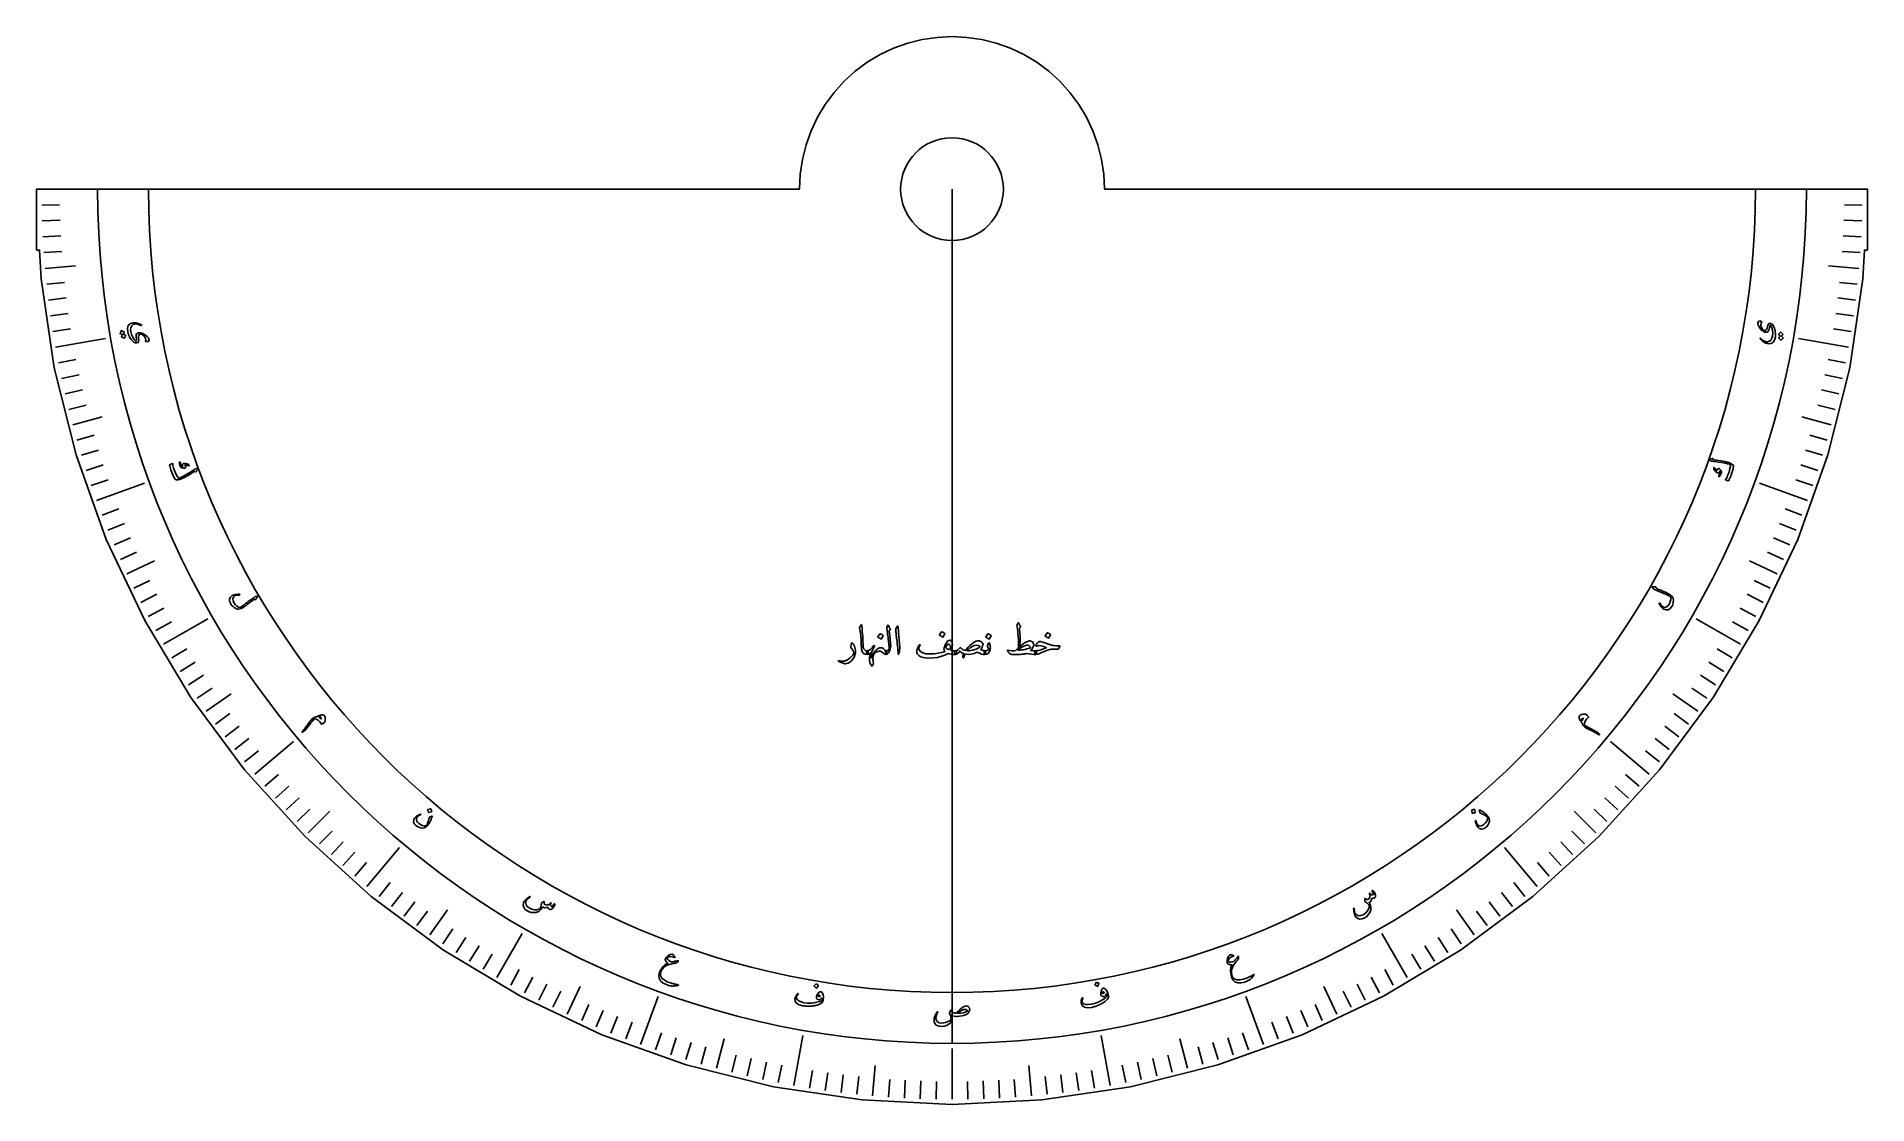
# Model space of a CAD drawing. Header units: millimetres. Extents: x -180 to 180, y -180 to 30.
import ezdxf

# ---------------------------------------------------------------- set-up
doc = ezdxf.new("R2010")
doc.units = ezdxf.units.MM
for name, color, linetype in [('CUT_INNER', 6, 'Continuous'), ('CUT_OUTER', 1, 'Continuous'), ('ENGRAVE', 7, 'Continuous'), ('ENGRAVE_FINE', 8, 'Continuous'), ('TEXT', 5, 'Continuous')]:
    doc.layers.add(name, color=color, linetype=linetype)

msp = doc.modelspace()

# ---------------------------------------------------------------- linework, layer by layer
at = {"layer": 'CUT_INNER'}
msp.add_circle((0, 0), 10.1, dxfattribs=at)
at = {"layer": 'CUT_OUTER'}
msp.add_lwpolyline([(176.5414, -35.1163), (172.2493, -52.2512), (166.2983, -68.883), (158.7458, -84.8514), (149.6645, -100.0026), (139.1419, -114.1908), (127.2792, -127.2792), (114.1908, -139.1419), (100.0026, -149.6645), (84.8514, -158.7458), (68.883, -166.2983), (52.2512, -172.2493), (35.1163, -176.5414), (17.6431, -179.1333), (0, -180), (-17.6431, -179.1333), (-35.1163, -176.5414), (-52.2512, -172.2493), (-68.883, -166.2983), (-84.8514, -158.7458), (-100.0026, -149.6645), (-114.1908, -139.1419), (-127.2792, -127.2792), (-139.1419, -114.1908), (-149.6645, -100.0026), (-158.7458, -84.8514), (-166.2983, -68.883), (-172.2493, -52.2512), (-176.5414, -35.1163), (-179.1333, -17.6431), (-179.4105, -12), (-180, -12), (-180, 0), (-30, 0), (-29.8555, 2.9405), (-29.4236, 5.8527), (-28.7082, 8.7085), (-27.7164, 11.4805), (-26.4576, 14.1419), (-24.9441, 16.6671), (-23.1903, 19.0318), (-21.2132, 21.2132), (-19.0318, 23.1903), (-16.6671, 24.9441), (-14.1419, 26.4576), (-11.4805, 27.7164), (-8.7085, 28.7082), (-5.8527, 29.4236), (-2.9405, 29.8555), (0, 30), (2.9405, 29.8555), (5.8527, 29.4236), (8.7085, 28.7082), (11.4805, 27.7164), (14.1419, 26.4576), (16.6671, 24.9441), (19.0318, 23.1903), (21.2132, 21.2132), (23.1903, 19.0318), (24.9441, 16.6671), (26.4576, 14.1419), (27.7164, 11.4805), (28.7082, 8.7085), (29.4236, 5.8527), (29.8555, 2.9405), (30, 0), (180, 0), (180, -12), (179.4105, -12), (179.1333, -17.6431)], close=True, dxfattribs=at)
at = {"layer": 'ENGRAVE'}
for points in [[(-179, 0), (-169, 0)], [(0, 0), (0, -168)], [(179, 0), (169, 0)], [(-178.3189, -15.6009), (-172.3417, -15.0779)], [(178.3189, -15.6009), (172.3417, -15.0779)], [(-176.2806, -31.083), (-166.4325, -29.3465)], [(176.2806, -31.083), (166.4325, -29.3465)], [(-172.9007, -46.3286), (-167.1052, -44.7757)], [(172.9007, -46.3286), (167.1052, -44.7757)], [(-168.205, -61.2216), (-158.8081, -57.8014)], [(168.205, -61.2216), (158.8081, -57.8014)], [(-162.2291, -75.6487), (-156.7912, -73.113)], [(162.2291, -75.6487), (156.7912, -73.113)], [(-155.0185, -89.5), (-146.3583, -84.5)], [(155.0185, -89.5), (146.3583, -84.5)], [(-146.6282, -102.6702), (-141.7133, -99.2287)], [(146.6282, -102.6702), (141.7133, -99.2287)], [(-137.122, -115.059), (-129.4615, -108.6311)], [(137.122, -115.059), (129.4615, -108.6311)], [(-126.5721, -126.5721), (-122.3295, -122.3295)], [(126.5721, -126.5721), (122.3295, -122.3295)], [(-115.059, -137.122), (-108.6311, -129.4615)], [(115.059, -137.122), (108.6311, -129.4615)], [(-102.6702, -146.6282), (-99.2287, -141.7133)], [(102.6702, -146.6282), (99.2287, -141.7133)], [(-89.5, -155.0185), (-84.5, -146.3583)], [(89.5, -155.0185), (84.5, -146.3583)], [(-75.6487, -162.2291), (-73.113, -156.7912)], [(75.6487, -162.2291), (73.113, -156.7912)], [(-61.2216, -168.205), (-57.8014, -158.8081)], [(61.2216, -168.205), (57.8014, -158.8081)], [(-46.3286, -172.9007), (-44.7757, -167.1052)], [(-31.083, -176.2806), (-29.3465, -166.4325)], [(0, -179), (0, -169)], [(31.083, -176.2806), (29.3465, -166.4325)], [(46.3286, -172.9007), (44.7757, -167.1052)], [(-15.6009, -178.3189), (-15.0779, -172.3417)], [(15.6009, -178.3189), (15.0779, -172.3417)]]:
    msp.add_lwpolyline(points, dxfattribs=at)
for radius in [168, 158]:
    msp.add_arc((0, 0), radius, 180, 0, dxfattribs=at)
at = {"layer": 'ENGRAVE_FINE'}
for points in [[(-178.9727, -3.124), (-175.4733, -3.0629)], [(178.9727, -3.124), (175.4733, -3.0629)], [(-178.891, -6.247), (-175.3931, -6.1249)], [(178.891, -6.247), (175.3931, -6.1249)], [(-178.7547, -9.3681), (-175.2595, -9.185)], [(178.7547, -9.3681), (175.2595, -9.185)], [(-178.564, -12.4864), (-175.0725, -12.2423)], [(178.564, -12.4864), (175.0725, -12.2423)], [(-178.0194, -18.7106), (-174.5386, -18.3447)], [(-177.6658, -21.8146), (-174.1918, -21.3881)], [(177.6658, -21.8146), (174.1918, -21.3881)], [(178.0194, -18.7106), (174.5386, -18.3447)], [(-177.258, -24.912), (-173.792, -24.4249)], [(177.258, -24.912), (173.792, -24.4249)], [(-176.7962, -28.0018), (-173.3393, -27.4542)], [(176.7962, -28.0018), (173.3393, -27.4542)], [(-175.7113, -34.1548), (-172.2756, -33.487)], [(175.7113, -34.1548), (172.2756, -33.487)], [(-175.0884, -37.2162), (-171.6649, -36.4885)], [(-174.4122, -40.2662), (-171.0019, -39.4789)], [(174.4122, -40.2662), (171.0019, -39.4789)], [(175.0884, -37.2162), (171.6649, -36.4885)], [(-173.6829, -43.304), (-170.2869, -42.4573)], [(173.6829, -43.304), (170.2869, -42.4573)], [(-172.0658, -49.3391), (-168.7014, -48.3744)], [(172.0658, -49.3391), (168.7014, -48.3744)], [(-171.1786, -52.3345), (-167.8315, -51.3112)], [(171.1786, -52.3345), (167.8315, -51.3112)], [(-170.2391, -55.314), (-166.9104, -54.2325)], [(-169.2478, -58.2767), (-165.9385, -57.1372)], [(169.2478, -58.2767), (165.9385, -57.1372)], [(170.2391, -55.314), (166.9104, -54.2325)], [(-167.1109, -64.1479), (-163.8434, -62.8936)], [(167.1109, -64.1479), (163.8434, -62.8936)], [(-165.9659, -67.0546), (-162.7208, -65.7435)], [(165.9659, -67.0546), (162.7208, -65.7435)], [(-164.7704, -69.9409), (-161.5486, -68.5733)], [(-163.5246, -72.8059), (-160.3272, -71.3823)], [(163.5246, -72.8059), (160.3272, -71.3823)], [(164.7704, -69.9409), (161.5486, -68.5733)], [(-160.8841, -78.4684), (-157.7384, -76.9341)], [(160.8841, -78.4684), (157.7384, -76.9341)], [(-159.4902, -81.2643), (-156.3716, -79.6753)], [(-158.0476, -84.0354), (-154.9573, -82.3923)], [(158.0476, -84.0354), (154.9573, -82.3923)], [(159.4902, -81.2643), (156.3716, -79.6753)], [(-156.5569, -86.7809), (-153.4958, -85.0841)], [(156.5569, -86.7809), (153.4958, -85.0841)], [(-153.4329, -92.1918), (-150.4329, -90.3892)], [(-151.8006, -94.8555), (-148.8324, -93.0008)], [(151.8006, -94.8555), (148.8324, -93.0008)], [(153.4329, -92.1918), (150.4329, -90.3892)], [(-150.122, -97.4904), (-147.1867, -95.5842)], [(150.122, -97.4904), (147.1867, -95.5842)], [(-148.3977, -100.0955), (-145.4961, -98.1384)], [(148.3977, -100.0955), (145.4961, -98.1384)], [(-144.814, -105.2136), (-141.9825, -103.1563)], [(144.814, -105.2136), (141.9825, -103.1563)], [(-142.9558, -107.7249), (-140.1605, -105.6185)], [(142.9558, -107.7249), (140.1605, -105.6185)], [(-141.0539, -110.2034), (-138.2959, -108.0486)], [(-139.1091, -112.6483), (-136.3891, -110.4457)], [(139.1091, -112.6483), (136.3891, -110.4457)], [(141.0539, -110.2034), (138.2959, -108.0486)], [(-135.093, -117.4346), (-132.4515, -115.1384)], [(135.093, -117.4346), (132.4515, -115.1384)], [(-133.0229, -119.7744), (-130.4219, -117.4324)], [(133.0229, -119.7744), (130.4219, -117.4324)], [(-130.9123, -122.0777), (-128.3526, -119.6907)], [(-128.7618, -124.3438), (-126.2441, -121.9125)], [(128.7618, -124.3438), (126.2441, -121.9125)], [(130.9123, -122.0777), (128.3526, -119.6907)], [(-124.3438, -128.7618), (-121.9125, -126.2441)], [(-122.0777, -130.9123), (-119.6907, -128.3526)], [(122.0777, -130.9123), (119.6907, -128.3526)], [(124.3438, -128.7618), (121.9125, -126.2441)], [(-119.7744, -133.0229), (-117.4324, -130.4219)], [(-117.4346, -135.093), (-115.1384, -132.4515)], [(117.4346, -135.093), (115.1384, -132.4515)], [(119.7744, -133.0229), (117.4324, -130.4219)], [(-112.6483, -139.1091), (-110.4457, -136.3891)], [(112.6483, -139.1091), (110.4457, -136.3891)], [(-110.2034, -141.0539), (-108.0486, -138.2959)], [(-107.7249, -142.9558), (-105.6185, -140.1605)], [(107.7249, -142.9558), (105.6185, -140.1605)], [(110.2034, -141.0539), (108.0486, -138.2959)], [(-105.2136, -144.814), (-103.1563, -141.9825)], [(105.2136, -144.814), (103.1563, -141.9825)], [(-100.0955, -148.3977), (-98.1384, -145.4961)], [(-97.4904, -150.122), (-95.5842, -147.1867)], [(97.4904, -150.122), (95.5842, -147.1867)], [(100.0955, -148.3977), (98.1384, -145.4961)], [(-94.8555, -151.8006), (-93.0008, -148.8324)], [(-92.1918, -153.4329), (-90.3892, -150.4329)], [(92.1918, -153.4329), (90.3892, -150.4329)], [(94.8555, -151.8006), (93.0008, -148.8324)], [(-86.7809, -156.5569), (-85.0841, -153.4958)], [(86.7809, -156.5569), (85.0841, -153.4958)], [(-84.0354, -158.0476), (-82.3923, -154.9573)], [(-81.2643, -159.4902), (-79.6753, -156.3716)], [(-78.4684, -160.8841), (-76.9341, -157.7384)], [(78.4684, -160.8841), (76.9341, -157.7384)], [(81.2643, -159.4902), (79.6753, -156.3716)], [(84.0354, -158.0476), (82.3923, -154.9573)], [(-72.8059, -163.5246), (-71.3823, -160.3272)], [(-69.9409, -164.7704), (-68.5733, -161.5486)], [(69.9409, -164.7704), (68.5733, -161.5486)], [(72.8059, -163.5246), (71.3823, -160.3272)], [(-67.0546, -165.9659), (-65.7435, -162.7208)], [(-64.1479, -167.1109), (-62.8936, -163.8434)], [(64.1479, -167.1109), (62.8936, -163.8434)], [(67.0546, -165.9659), (65.7435, -162.7208)], [(-58.2767, -169.2478), (-57.1372, -165.9385)], [(-55.314, -170.2391), (-54.2325, -166.9104)], [(-52.3345, -171.1786), (-51.3112, -167.8315)], [(-49.3391, -172.0658), (-48.3744, -168.7014)], [(49.3391, -172.0658), (48.3744, -168.7014)], [(52.3345, -171.1786), (51.3112, -167.8315)], [(55.314, -170.2391), (54.2325, -166.9104)], [(58.2767, -169.2478), (57.1372, -165.9385)], [(-43.304, -173.6829), (-42.4573, -170.2869)], [(-40.2662, -174.4122), (-39.4789, -171.0019)], [(-37.2162, -175.0884), (-36.4885, -171.6649)], [(-34.1548, -175.7113), (-33.487, -172.2756)], [(34.1548, -175.7113), (33.487, -172.2756)], [(37.2162, -175.0884), (36.4885, -171.6649)], [(40.2662, -174.4122), (39.4789, -171.0019)], [(43.304, -173.6829), (42.4573, -170.2869)], [(-28.0018, -176.7962), (-27.4542, -173.3393)], [(-24.912, -177.258), (-24.4249, -173.792)], [(-21.8146, -177.6658), (-21.3881, -174.1918)], [(-18.7106, -178.0194), (-18.3447, -174.5386)], [(-12.4864, -178.564), (-12.2423, -175.0725)], [(-9.3681, -178.7547), (-9.185, -175.2595)], [(-6.247, -178.891), (-6.1249, -175.3931)], [(-3.124, -178.9727), (-3.0629, -175.4733)], [(3.124, -178.9727), (3.0629, -175.4733)], [(6.247, -178.891), (6.1249, -175.3931)], [(9.3681, -178.7547), (9.185, -175.2595)], [(12.4864, -178.564), (12.2423, -175.0725)], [(18.7106, -178.0194), (18.3447, -174.5386)], [(21.8146, -177.6658), (21.3881, -174.1918)], [(24.912, -177.258), (24.4249, -173.792)], [(28.0018, -176.7962), (27.4542, -173.3393)]]:
    msp.add_lwpolyline(points, dxfattribs=at)
at = {"layer": 'TEXT'}
for points in [[(-162.5465, -28.7214), (-162.5372, -28.7281), (-162.5304, -28.7386), (-162.5262, -28.7529), (-162.5247, -28.771), (-162.5368, -28.8388), (-162.5516, -28.9051), (-162.5692, -28.9698), (-162.5895, -29.0329), (-162.6128, -29.0949), (-162.6395, -29.1563), (-162.6696, -29.2171), (-162.703, -29.2772), (-162.7143, -29.2897), (-162.7274, -29.2967), (-162.7423, -29.2981), (-162.759, -29.294), (-163.2974, -29.0687), (-163.3053, -29.0613), (-163.3075, -29.0487), (-163.3041, -29.0309), (-163.2951, -29.008), (-163.2859, -28.9917), (-163.274, -28.9656), (-163.2592, -28.9299), (-163.2417, -28.8845), (-163.221, -28.8289), (-163.1968, -28.7626), (-163.1692, -28.6857), (-163.1381, -28.5982), (-163.5563, -28.4165), (-163.5698, -28.4071), (-163.5751, -28.3929), (-163.5722, -28.3739), (-163.5612, -28.3502), (-163.5517, -28.3297), (-163.5376, -28.2975), (-163.519, -28.2536), (-163.4958, -28.1981), (-163.4683, -28.13), (-163.4364, -28.0488), (-163.4003, -27.9542), (-163.3598, -27.8464), (-163.352, -27.8346), (-163.3432, -27.8285), (-163.3334, -27.8281), (-163.3227, -27.8334), (-162.804, -28.0721), (-162.7946, -28.0788), (-162.7879, -28.0893), (-162.7838, -28.1036), (-162.7823, -28.1217), (-162.7902, -28.179), (-162.8011, -28.2352), (-162.8151, -28.2902), (-162.8321, -28.3441), (-162.8518, -28.3968), (-162.8737, -28.4482), (-162.8979, -28.4984), (-162.9243, -28.5474)], [(-158.5578, -29.8436), (-158.5276, -29.6263), (-158.5673, -29.3977), (-158.6768, -29.1574), (-158.8562, -28.9052), (-159.0109, -28.7522), (-159.1841, -28.6326), (-159.3758, -28.5463), (-159.586, -28.4933), (-159.6264, -28.4915), (-159.6671, -28.4979), (-159.7079, -28.5126), (-159.7488, -28.5355), (-159.8665, -28.6608), (-159.9384, -28.8488), (-159.9643, -29.0994), (-159.9439, -29.4125), (-159.9201, -29.721), (-159.9374, -29.9516), (-159.9961, -30.1044), (-160.0964, -30.1794), (-160.3267, -30.229), (-160.5414, -30.2219), (-160.7405, -30.1579), (-160.924, -30.0368), (-161.3348, -29.6189), (-161.6652, -29.152), (-161.9149, -28.6368), (-162.0834, -28.0741), (-162.148, -27.4389), (-162.0407, -26.9381), (-161.7627, -26.5725), (-161.3149, -26.3423), (-161.0569, -26.2911), (-160.769, -26.2827), (-160.4513, -26.3169), (-160.1036, -26.3933), (-160.0054, -26.4236), (-159.9103, -26.4555), (-159.818, -26.4891), (-159.7288, -26.5243), (-159.6421, -26.5616), (-159.5574, -26.6012), (-159.4748, -26.6431), (-159.3942, -26.6873), (-159.3597, -26.7125), (-159.3433, -26.7375), (-159.3449, -26.7622), (-159.3645, -26.7867), (-159.3912, -26.8031), (-159.4193, -26.8106), (-159.4489, -26.8095), (-159.48, -26.7996), (-159.9454, -26.6085), (-160.3514, -26.5162), (-160.6984, -26.5234), (-160.9864, -26.631), (-161.2685, -26.8716), (-161.4432, -27.1857), (-161.51, -27.5733), (-161.4683, -28.0338), (-161.3206, -28.6075), (-161.1091, -29.1097), (-160.8344, -29.5398), (-160.4971, -29.8976), (-160.4704, -29.9179), (-160.4465, -29.9229), (-160.4254, -29.9128), (-160.4071, -29.8875), (-160.3819, -29.794), (-160.3746, -29.6386), (-160.3851, -29.4214), (-160.4131, -29.1423), (-160.4295, -28.8562), (-160.4035, -28.631), (-160.3353, -28.4669), (-160.2249, -28.3638), (-160.0851, -28.3005), (-159.9332, -28.2629), (-159.7694, -28.2512), (-159.5938, -28.2652), (-159.2387, -28.3483), (-158.9, -28.49), (-158.5776, -28.6902), (-158.2711, -28.9485), (-158.1969, -29.0184), (-158.1309, -29.0872), (-158.0733, -29.1551), (-158.024, -29.2221), (-157.9828, -29.2877), (-157.9492, -29.3514), (-157.9233, -29.4133), (-157.9052, -29.4734), (-157.8828, -29.7173), (-157.9609, -29.8843), (-158.1396, -29.9744), (-158.4191, -29.9873), (-158.4979, -29.972), (-158.5473, -29.9429), (-158.5673, -29.9001), (-158.5578, -29.8436)], [(159.2027, -26.1862), (159.1, -26.38), (159.0591, -26.6084), (159.0799, -26.8717), (159.1621, -27.17), (159.2553, -27.3667), (159.3771, -27.5384), (159.5276, -27.685), (159.707, -27.8067), (159.7444, -27.8222), (159.7848, -27.83), (159.8282, -27.8302), (159.8745, -27.8227), (160.0279, -27.7452), (160.1598, -27.5931), (160.2698, -27.3665), (160.3578, -27.0653), (160.4409, -26.7673), (160.536, -26.5565), (160.6434, -26.433), (160.7634, -26.3969), (160.9968, -26.429), (161.1961, -26.5091), (161.3613, -26.6374), (161.4923, -26.8139), (161.7353, -27.3471), (161.8862, -27.8989), (161.9446, -28.4684), (161.9105, -29.0547), (161.7539, -29.6737), (161.4818, -30.1077), (161.0955, -30.3561), (160.5961, -30.4193), (160.3361, -30.3791), (160.0627, -30.2886), (159.7758, -30.1478), (159.4752, -29.9571), (159.3933, -29.8951), (159.3148, -29.8325), (159.2396, -29.7694), (159.1678, -29.7058), (159.0991, -29.6411), (159.0331, -29.5749), (158.9698, -29.5073), (158.9092, -29.4382), (158.8854, -29.4027), (158.8785, -29.3736), (158.8884, -29.3509), (158.9152, -29.3346), (158.9459, -29.3283), (158.9749, -29.3308), (159.0024, -29.3421), (159.0282, -29.362), (159.4001, -29.7007), (159.7501, -29.9264), (160.0787, -30.0382), (160.386, -30.0356), (160.7334, -29.9061), (161.0051, -29.6706), (161.2004, -29.3292), (161.3187, -28.8823), (161.3761, -28.2926), (161.3491, -27.7484), (161.2381, -27.2502), (161.0436, -26.7987), (161.0253, -26.7705), (161.0046, -26.7576), (160.9813, -26.7599), (160.9555, -26.7774), (160.8998, -26.8567), (160.8398, -27.0001), (160.7754, -27.2079), (160.7062, -27.4797), (160.6238, -27.7542), (160.5224, -27.9569), (160.4021, -28.0877), (160.2632, -28.1469), (160.1101, -28.1586), (159.9546, -28.1419), (159.7967, -28.0969), (159.6363, -28.0237), (159.3311, -27.8242), (159.0613, -27.5751), (158.8268, -27.2768), (158.6272, -26.9292), (158.5813, -26.8382), (158.5429, -26.7509), (158.512, -26.6674), (158.4886, -26.5876), (158.4722, -26.5119), (158.4625, -26.4405), (158.4593, -26.3735), (158.4628, -26.3108), (158.5253, -26.0739), (158.6557, -25.9437), (158.8544, -25.9202), (159.1215, -26.0036), (159.1903, -26.045), (159.2268, -26.0892), (159.2309, -26.1363), (159.2027, -26.1862)], [(162.5671, -28.6049), (162.5606, -28.5954), (162.5578, -28.5832), (162.5588, -28.5684), (162.5635, -28.5509), (162.5981, -28.4912), (162.6347, -28.434), (162.6733, -28.3792), (162.714, -28.3269), (162.7571, -28.2766), (162.8032, -28.228), (162.8522, -28.1812), (162.9042, -28.1361), (162.9191, -28.1282), (162.9338, -28.1262), (162.9482, -28.1299), (162.9625, -28.1395), (163.3915, -28.5353), (163.3963, -28.545), (163.3941, -28.5576), (163.3849, -28.5731), (163.3685, -28.5917), (163.3543, -28.6038), (163.3342, -28.6242), (163.3081, -28.6527), (163.2761, -28.6894), (163.2376, -28.7346), (163.1923, -28.7886), (163.14, -28.8514), (163.0809, -28.923), (163.4116, -29.2368), (163.4211, -29.2503), (163.4212, -29.2654), (163.4121, -29.2822), (163.3936, -29.3007), (163.3776, -29.3168), (163.3534, -29.3422), (163.3209, -29.3771), (163.2801, -29.4214), (163.231, -29.4758), (163.1732, -29.5413), (163.1069, -29.6178), (163.032, -29.7052), (163.0206, -29.7136), (163.0103, -29.7164), (163.001, -29.7134), (162.9927, -29.7048), (162.5869, -29.3031), (162.5804, -29.2936), (162.5777, -29.2814), (162.5787, -29.2666), (162.5835, -29.249), (162.6105, -29.1979), (162.64, -29.1489), (162.672, -29.102), (162.7064, -29.0571), (162.7429, -29.0143), (162.7811, -28.9735), (162.821, -28.9346), (162.8626, -28.8977)], [(-148.2616, -55.0587), (-148.3141, -55.116), (-148.3626, -55.1735), (-148.4071, -55.2313), (-148.4477, -55.2893), (-148.4842, -55.3479), (-148.5164, -55.4075), (-148.5443, -55.4681), (-148.5681, -55.5296), (-148.5845, -55.556), (-148.6091, -55.5719), (-148.6419, -55.5774), (-148.6829, -55.5725), (-148.904, -55.5336), (-148.9275, -55.5305), (-148.9469, -55.5293), (-148.9622, -55.5299), (-148.9733, -55.5324), (-149.4271, -55.813), (-149.838, -56.0638), (-150.2063, -56.2847), (-150.532, -56.4756), (-150.815, -56.6357), (-151.055, -56.7644), (-151.2521, -56.8617), (-151.4064, -56.9275), (-151.7023, -57.0387), (-151.7981, -57.0687), (-151.8959, -57.0943), (-151.9959, -57.1154), (-152.0979, -57.1322), (-152.2022, -57.1441), (-152.3089, -57.1508), (-152.4179, -57.1524), (-152.5293, -57.1487), (-152.7409, -57.0191), (-152.9883, -56.6511), (-153.2697, -56.0441), (-153.5822, -55.1973), (-153.6682, -54.9287), (-153.7406, -54.6777), (-153.7994, -54.4443), (-153.8448, -54.2286), (-153.8435, -54.2071), (-153.8364, -54.1895), (-153.8236, -54.176), (-153.8052, -54.1665), (-153.7139, -54.1281), (-153.6307, -54.0938), (-153.5554, -54.0637), (-153.488, -54.0376), (-153.4279, -54.0153), (-153.3742, -53.9967), (-153.3269, -53.9815), (-153.2861, -53.9699), (-153.2628, -53.9647), (-153.2474, -53.9683), (-153.24, -53.9807), (-153.2407, -54.002), (-153.2333, -54.1598), (-153.1997, -54.3548), (-153.1399, -54.5869), (-153.0535, -54.856), (-152.7664, -55.6494), (-152.5018, -56.2553), (-152.2619, -56.6741), (-152.0482, -56.9063), (-151.8645, -56.8371), (-151.5442, -56.6747), (-151.0874, -56.4194), (-150.4936, -56.0718), (-149.9006, -55.7196), (-149.4524, -55.4518), (-149.1494, -55.268), (-148.9918, -55.1679), (-148.9491, -55.139), (-148.9092, -55.112), (-148.8721, -55.0869), (-148.8377, -55.0636), (-148.8064, -55.0424), (-148.7787, -55.0233), (-148.7544, -55.0063), (-148.7337, -54.9915), (-148.6872, -54.9625), (-148.6397, -54.9433), (-148.5912, -54.9338), (-148.5417, -54.934), (-148.2702, -54.9611), (-148.2513, -54.9646), (-148.2374, -54.9708), (-148.2285, -54.9797), (-148.2247, -54.9912), (-148.2274, -55.0082), (-148.2345, -55.0251), (-148.2459, -55.0419), (-148.2616, -55.0587)], [(-149.9592, -54.3272), (-149.9567, -54.339), (-149.9577, -54.3503), (-149.9623, -54.3613), (-149.9705, -54.3718), (-149.9792, -54.3775), (-149.9891, -54.382), (-150.0004, -54.3852), (-150.013, -54.3872), (-150.38, -54.378), (-150.4181, -54.3745), (-150.449, -54.3674), (-150.4725, -54.3569), (-150.4887, -54.3428), (-150.5375, -54.2753), (-150.5891, -54.2215), (-150.6434, -54.1813), (-150.7004, -54.1548), (-150.7254, -54.1545), (-150.7449, -54.1742), (-150.7589, -54.214), (-150.7674, -54.2738), (-150.767, -54.3116), (-150.7655, -54.3503), (-150.7628, -54.3899), (-150.759, -54.4302), (-150.7538, -54.4719), (-150.7472, -54.5151), (-150.7391, -54.5599), (-150.7296, -54.6063), (-150.7384, -54.7819), (-150.8521, -54.8785), (-151.071, -54.896), (-151.3951, -54.8338), (-151.4981, -54.7969), (-151.5831, -54.7551), (-151.6501, -54.7085), (-151.6991, -54.657), (-151.7373, -54.5948), (-151.7764, -54.504), (-151.8163, -54.3844), (-151.8569, -54.2361), (-151.876, -54.1598), (-151.8915, -54.0865), (-151.9032, -54.0161), (-151.9113, -53.9487), (-151.9169, -53.8847), (-151.9212, -53.8245), (-151.924, -53.7681), (-151.9256, -53.7154), (-151.9195, -53.6805), (-151.9082, -53.6531), (-151.8917, -53.6333), (-151.87, -53.6209), (-151.8447, -53.6163), (-151.8236, -53.6216), (-151.8067, -53.6368), (-151.7939, -53.6621), (-151.7584, -53.7443), (-151.7196, -53.8381), (-151.6774, -53.9435), (-151.6319, -54.0604), (-151.5467, -54.2784), (-151.4717, -54.4456), (-151.4071, -54.562), (-151.353, -54.6277), (-151.3423, -54.6349), (-151.3309, -54.6367), (-151.3189, -54.6332), (-151.3062, -54.6244), (-151.2994, -54.616), (-151.295, -54.6033), (-151.2929, -54.5864), (-151.2933, -54.5653), (-151.3137, -54.3752), (-151.3187, -54.2945), (-151.3137, -54.2222), (-151.299, -54.1583), (-151.2743, -54.1027), (-151.2405, -54.0511), (-151.2, -54.0133), (-151.153, -53.9893), (-151.0993, -53.979), (-150.7168, -53.966), (-150.3994, -54.0196), (-150.147, -54.14), (-149.9592, -54.3272)], [(148.966, -53.1233), (149.043, -53.1131), (149.1172, -53.1003), (149.1884, -53.0846), (149.2568, -53.0663), (149.3224, -53.0448), (149.3854, -53.0199), (149.4458, -52.9914), (149.5035, -52.9596), (149.533, -52.9499), (149.5621, -52.9535), (149.5908, -52.9704), (149.619, -53.0005), (149.7634, -53.1725), (149.7794, -53.1899), (149.7935, -53.2033), (149.8056, -53.2127), (149.8157, -53.2179), (150.3436, -53.2947), (150.8197, -53.3667), (151.2438, -53.4342), (151.616, -53.4973), (151.9357, -53.5565), (152.2023, -53.6122), (152.4158, -53.6644), (152.5763, -53.7132), (152.8745, -53.8182), (152.9671, -53.8568), (153.0585, -53.9001), (153.1487, -53.9481), (153.2376, -54.0009), (153.3252, -54.0588), (153.4112, -54.1222), (153.4957, -54.1911), (153.5787, -54.2655), (153.6575, -54.5008), (153.6105, -54.9417), (153.4358, -55.5876), (153.131, -56.4371), (153.0242, -56.6982), (152.9183, -56.937), (152.8133, -57.1536), (152.7095, -57.348), (152.6945, -57.3637), (152.6779, -57.3726), (152.6594, -57.3747), (152.6391, -57.3701), (152.5446, -57.3409), (152.4588, -57.3136), (152.3817, -57.2883), (152.3134, -57.265), (152.253, -57.2434), (152.1998, -57.2232), (152.1539, -57.2044), (152.1152, -57.1871), (152.0939, -57.176), (152.0845, -57.1634), (152.0868, -57.1492), (152.1009, -57.1333), (152.1967, -57.0077), (152.2964, -56.8367), (152.3997, -56.6205), (152.5065, -56.3588), (152.7966, -55.5665), (152.9833, -54.9322), (153.0688, -54.4572), (153.0544, -54.142), (152.8691, -54.0769), (152.5194, -53.9954), (152.0053, -53.8973), (151.327, -53.7819), (150.6463, -53.6706), (150.1309, -53.5876), (149.7807, -53.5336), (149.5955, -53.509), (149.5443, -53.5037), (149.4964, -53.4988), (149.4518, -53.4941), (149.4105, -53.4898), (149.3729, -53.486), (149.3394, -53.4828), (149.3099, -53.4802), (149.2845, -53.4782), (149.2303, -53.4706), (149.1815, -53.4548), (149.1382, -53.4309), (149.1004, -53.3989), (148.9099, -53.2036), (148.8977, -53.1888), (148.891, -53.1751), (148.8899, -53.1626), (148.8944, -53.1512), (148.9074, -53.14), (148.9236, -53.1316), (148.9432, -53.126), (148.966, -53.1233)], [(149.7963, -54.7749), (149.8019, -54.7642), (149.81, -54.7562), (149.8206, -54.7508), (149.8336, -54.7479), (149.8439, -54.7492), (149.8544, -54.7522), (149.8651, -54.7569), (149.876, -54.7634), (150.1513, -55.0064), (150.1782, -55.0336), (150.1973, -55.0589), (150.2086, -55.0821), (150.212, -55.1033), (150.2059, -55.1863), (150.2108, -55.2607), (150.2266, -55.3264), (150.2533, -55.3834), (150.2722, -55.3997), (150.2998, -55.3971), (150.3361, -55.3756), (150.381, -55.3352), (150.4051, -55.306), (150.4288, -55.2754), (150.4522, -55.2434), (150.4752, -55.21), (150.4979, -55.1748), (150.5207, -55.1375), (150.5433, -55.0979), (150.5658, -55.0563), (150.6854, -54.9274), (150.8347, -54.9265), (151.0136, -55.0539), (151.2219, -55.3098), (151.277, -55.4043), (151.3153, -55.4909), (151.3366, -55.5697), (151.3411, -55.6406), (151.3304, -55.7128), (151.302, -55.8075), (151.2556, -55.9248), (151.1914, -56.0645), (151.157, -56.1352), (151.1217, -56.2013), (151.0855, -56.2628), (151.0484, -56.3196), (151.0116, -56.3722), (150.9761, -56.4211), (150.942, -56.4662), (150.9093, -56.5075), (150.8823, -56.5303), (150.856, -56.544), (150.8306, -56.5486), (150.806, -56.5441), (150.7837, -56.5315), (150.7709, -56.5138), (150.7677, -56.4912), (150.7742, -56.4637), (150.7998, -56.3779), (150.8304, -56.2811), (150.8658, -56.1733), (150.9061, -56.0545), (150.981, -55.8327), (151.0311, -55.6564), (151.0564, -55.5257), (151.0571, -55.4406), (151.0535, -55.4282), (151.046, -55.4195), (151.0346, -55.4144), (151.0192, -55.413), (151.0085, -55.4151), (150.997, -55.422), (150.9846, -55.4336), (150.9712, -55.45), (150.8647, -55.6087), (150.8167, -55.6737), (150.7664, -55.726), (150.714, -55.7655), (150.6594, -55.7922), (150.6003, -55.8099), (150.5451, -55.8129), (150.4935, -55.801), (150.4458, -55.7744), (150.1444, -55.5386), (149.9358, -55.2934), (149.8198, -55.039), (149.7963, -54.7749)], [(137.685, -78.3161), (137.6733, -78.2967), (137.668, -78.2774), (137.6692, -78.2581), (137.6769, -78.2389), (137.6902, -78.2229), (137.7082, -78.2132), (137.731, -78.2098), (137.7585, -78.2128), (137.9162, -78.2347), (138.0584, -78.2431), (138.185, -78.2381), (138.296, -78.2196), (138.3337, -78.2168), (138.3682, -78.2295), (138.3995, -78.2577), (138.4277, -78.3013), (138.4394, -78.3257), (138.4507, -78.349), (138.4618, -78.3711), (138.4726, -78.3923), (138.4827, -78.4121), (138.4917, -78.4304), (138.4998, -78.4473), (138.5068, -78.4627), (138.5204, -78.4895), (138.5405, -78.5145), (138.5671, -78.5378), (138.6003, -78.5594), (138.7011, -78.6078), (138.8117, -78.6591), (138.9323, -78.7133), (139.0629, -78.7703), (139.2032, -78.8306), (139.3531, -78.8944), (139.5126, -78.9618), (139.6817, -79.0327), (139.8517, -79.1011), (140.0109, -79.1665), (140.1592, -79.229), (140.2967, -79.2885), (140.4239, -79.345), (140.5414, -79.3982), (140.6491, -79.4482), (140.747, -79.4949), (141.0303, -79.6452), (141.2817, -79.8174), (141.5013, -80.0116), (141.6888, -80.2279), (141.7805, -80.3876), (141.8363, -80.5858), (141.856, -80.8227), (141.8394, -81.0983), (141.7937, -81.3816), (141.7298, -81.6359), (141.6478, -81.8613), (141.5477, -82.0574), (141.206, -82.4955), (140.8295, -82.7313), (140.4194, -82.7651), (139.9761, -82.5977), (139.6907, -82.3966), (139.4435, -82.145), (139.234, -81.8434), (139.0621, -81.492), (139.054, -81.4682), (139.0527, -81.4474), (139.058, -81.4296), (139.0699, -81.4147), (139.0867, -81.4013), (139.1031, -81.3932), (139.1191, -81.3905), (139.1348, -81.3932), (139.156, -81.401), (139.174, -81.4125), (139.189, -81.4277), (139.2007, -81.4467), (139.375, -81.7196), (139.5353, -81.9317), (139.6818, -82.0827), (139.8147, -82.1725), (140.1666, -82.2541), (140.4924, -82.1742), (140.7916, -81.9326), (141.0634, -81.5291), (141.2409, -81.1265), (141.3308, -80.7497), (141.3334, -80.3992), (141.2488, -80.0754), (141.1482, -80.0242), (141.0294, -79.9668), (140.8924, -79.9032), (140.737, -79.8334), (140.5629, -79.7575), (140.3694, -79.6757), (140.1566, -79.5879), (139.9244, -79.494), (139.6864, -79.3947), (139.4527, -79.2958), (139.2233, -79.1975), (138.9983, -79.0997), (138.7778, -79.0021), (138.562, -78.9044), (138.3509, -78.8066), (138.1445, -78.7086), (137.9414, -78.622), (137.9203, -78.6086), (137.9017, -78.5939), (137.8857, -78.578), (137.8723, -78.5608)], [(-136.6662, -80.0806), (-136.6436, -80.0802), (-136.6242, -80.0853), (-136.6081, -80.096), (-136.5953, -80.1122), (-136.5881, -80.1317), (-136.5887, -80.1522), (-136.5972, -80.1736), (-136.6135, -80.196), (-136.7113, -80.3216), (-136.7897, -80.4405), (-136.8487, -80.5527), (-136.8881, -80.6581), (-136.9046, -80.6921), (-136.9328, -80.7156), (-136.9729, -80.7287), (-137.0248, -80.7312), (-137.0517, -80.7292), (-137.0776, -80.7274), (-137.1023, -80.7259), (-137.126, -80.7246), (-137.1482, -80.7235), (-137.1686, -80.7221), (-137.1872, -80.7207), (-137.2041, -80.7191), (-137.2341, -80.7174), (-137.2658, -80.7223), (-137.2993, -80.7338), (-137.3346, -80.7517), (-137.4269, -80.8147), (-137.5266, -80.8849), (-137.6339, -80.9623), (-137.7486, -81.0468), (-137.8709, -81.1382), (-138.0012, -81.2361), (-138.1392, -81.3406), (-138.2852, -81.4515), (-138.4294, -81.5646), (-138.5657, -81.6697), (-138.6939, -81.767), (-138.8142, -81.8563), (-138.9267, -81.9382), (-139.0315, -82.0133), (-139.1286, -82.0816), (-139.2181, -82.143), (-139.4899, -82.3132), (-139.7647, -82.4449), (-140.0427, -82.5379), (-140.3238, -82.5921), (-140.5079, -82.5917), (-140.7075, -82.5409), (-140.9225, -82.4395), (-141.1529, -82.2873), (-141.3754, -82.1062), (-141.5637, -81.9236), (-141.7178, -81.7399), (-141.8377, -81.5552), (-142.0462, -81.0403), (-142.0622, -80.5963), (-141.8864, -80.2242), (-141.5198, -79.924), (-141.2029, -79.7774), (-140.8614, -79.6891), (-140.4955, -79.6585), (-140.1051, -79.6853), (-140.0805, -79.6902), (-140.0619, -79.6994), (-140.0491, -79.7129), (-140.0422, -79.7307), (-140.0389, -79.7519), (-140.0401, -79.7702), (-140.0458, -79.7854), (-140.056, -79.7977), (-140.0733, -79.8121), (-140.0923, -79.822), (-140.1129, -79.8273), (-140.1353, -79.828), (-140.4588, -79.8425), (-140.7226, -79.8752), (-140.9266, -79.9266), (-141.0708, -79.9968), (-141.3174, -80.2608), (-141.4112, -80.5828), (-141.3515, -80.9628), (-141.138, -81.3999), (-140.878, -81.755), (-140.5967, -82.0212), (-140.2944, -82.1987), (-139.9717, -82.2873), (-139.8771, -82.2259), (-139.768, -82.1517), (-139.6444, -82.0648), (-139.5063, -81.9651), (-139.3535, -81.8523), (-139.1859, -81.7256), (-139.0034, -81.5852), (-138.8061, -81.4311), (-138.601, -81.2746), (-138.3986, -81.1217), (-138.1987, -80.9722), (-138.0015, -80.8262), (-137.8068, -80.684), (-137.6142, -80.546), (-137.4239, -80.4121), (-137.2359, -80.2824), (-137.0593, -80.1498), (-137.0371, -80.1382), (-137.0152, -80.1294), (-136.9934, -80.1236), (-136.9718, -80.1205)], [(-17.875, -85.6935), (-17.8594, -85.6694), (-17.8448, -85.6532), (-17.8311, -85.6452), (-17.8185, -85.6452), (-17.7994, -85.6557), (-17.7823, -85.6875), (-17.7671, -85.7404), (-17.754, -85.8145), (-17.6875, -86.4168), (-17.6331, -86.9738), (-17.5907, -87.4854), (-17.5605, -87.9516), (-17.5411, -88.3503), (-17.5232, -88.7077), (-17.5068, -89.0237), (-17.4919, -89.2984), (-17.4791, -89.5318), (-17.4688, -89.7238), (-17.4609, -89.8745), (-17.4556, -89.9839), (-17.3841, -90.3115), (-17.2258, -90.5524), (-16.9808, -90.7067), (-16.6492, -90.7742), (-16.557, -90.7984), (-16.498, -90.8548), (-16.4723, -90.9435), (-16.4798, -91.0645), (-16.5176, -91.255), (-16.5585, -91.3911), (-16.6023, -91.4728), (-16.6492, -91.5), (-17.1159, -91.4385), (-17.4597, -91.254), (-17.6804, -90.9466), (-17.7782, -90.5161), (-17.7936, -90.3102), (-17.8075, -90.1038), (-17.8198, -89.8969), (-17.8306, -89.6895), (-17.8405, -89.4816), (-17.8498, -89.2732), (-17.8586, -89.0643), (-17.8669, -88.8548), (-17.8821, -88.4554), (-17.9032, -88.0958), (-17.9304, -87.776), (-17.9637, -87.496), (-18.003, -87.2271), (-18.0484, -86.9405), (-18.0998, -86.6363), (-18.1573, -86.3145), (-18.1648, -86.2566), (-18.1633, -86.2036), (-18.1527, -86.1557), (-18.1331, -86.1129)], [(-12.8266, -86.1774), (-12.7722, -86.0459), (-12.7298, -85.9415), (-12.6996, -85.8644), (-12.6815, -85.8145), (-12.6673, -85.7828), (-12.6492, -85.7601), (-12.627, -85.7465), (-12.6008, -85.7419), (-12.5711, -85.747), (-12.5464, -85.7621), (-12.5267, -85.7873), (-12.5121, -85.8226), (-12.4451, -85.9955), (-12.3649, -86.1512), (-12.2717, -86.2898), (-12.1653, -86.4113), (-12.1356, -86.4501), (-12.127, -86.494), (-12.1396, -86.5428), (-12.1734, -86.5968), (-12.3508, -86.8468), (-12.3387, -86.9587), (-12.3266, -87.0685), (-12.3145, -87.1764), (-12.3024, -87.2823), (-12.2903, -87.3861), (-12.2782, -87.4879), (-12.2661, -87.5877), (-12.254, -87.6855), (-12.1426, -88.5907), (-12.0746, -89.2984), (-12.0499, -89.8085), (-12.0685, -90.121), (-12.2208, -90.688), (-12.4194, -91.1069), (-12.6643, -91.3775), (-12.9556, -91.5), (-12.9637, -91.5), (-12.9718, -91.5), (-12.9798, -91.5), (-12.9879, -91.5), (-13.0358, -91.4546), (-13.0665, -91.3508), (-13.0801, -91.1885), (-13.0766, -90.9677), (-13.0691, -90.8861), (-13.0464, -90.8266), (-13.0086, -90.7893), (-12.9556, -90.7742), (-12.751, -90.7334), (-12.5806, -90.6593), (-12.4446, -90.5519), (-12.3427, -90.4113), (-12.3495, -90.2424), (-12.3619, -90.0504), (-12.3798, -89.8352), (-12.4032, -89.5968), (-12.4317, -89.3362), (-12.4647, -89.0544), (-12.5023, -88.7515), (-12.5444, -88.4274), (-12.5832, -88.1089), (-12.619, -87.8226), (-12.6517, -87.5685), (-12.6815, -87.3468), (-12.7072, -87.1573), (-12.7278, -87), (-12.7434, -86.875), (-12.754, -86.7823), (-12.8347, -86.3226), (-12.8372, -86.2772), (-12.8367, -86.2379), (-12.8332, -86.2046), (-12.8266, -86.1774)], [(-10.8266, -86.0968), (-10.7495, -85.9476), (-10.6875, -85.8952), (-10.6406, -85.9395), (-10.6089, -86.0806), (-10.4234, -88.0565), (-10.313, -89.2692), (-10.2883, -90.2379), (-10.3493, -90.9627), (-10.496, -91.4435), (-10.5227, -91.4829), (-10.5464, -91.504), (-10.567, -91.5071), (-10.5847, -91.4919), (-10.5988, -91.4682), (-10.6089, -91.4375), (-10.6149, -91.3997), (-10.6169, -91.3548), (-10.6169, -91.0055), (-10.6331, -90.6351), (-10.6653, -90.2434), (-10.7137, -89.8306), (-10.7243, -89.7228), (-10.756, -89.4315), (-10.809, -88.9567), (-10.8831, -88.2984), (-11.0605, -86.8387), (-11.0645, -86.7611), (-11.0605, -86.6895), (-11.0484, -86.624), (-11.0282, -86.5645)], [(14.6815, -91.3065), (14.5706, -91.3448), (14.4395, -91.379), (14.2883, -91.4093), (14.1169, -91.4355), (13.9254, -91.4587), (13.7137, -91.4798), (13.4819, -91.499), (13.2298, -91.5161), (12.5786, -91.5444), (12.0847, -91.5484), (11.748, -91.5282), (11.5685, -91.4839), (11.3876, -91.3604), (11.2157, -91.1996), (11.0529, -91.0015), (10.8992, -90.7661), (10.8836, -90.7283), (10.8851, -90.7036), (10.9037, -90.692), (10.9395, -90.6935), (11.3604, -90.753), (11.7681, -90.7782), (12.1628, -90.7692), (12.5444, -90.7258), (13.0847, -90.1452), (13.0945, -89.994), (13.0998, -89.8226), (13.1006, -89.631), (13.0968, -89.4194), (13.089, -89.1885), (13.0776, -88.9395), (13.0628, -88.6724), (13.0444, -88.3871), (13.0232, -88.091), (13, -87.7994), (12.9748, -87.5123), (12.9476, -87.2298), (12.9183, -86.9524), (12.8871, -86.6804), (12.8538, -86.4141), (12.8185, -86.1532), (12.7621, -85.7742), (12.7865, -85.7072), (12.8115, -85.6431), (12.8369, -85.5822), (12.8629, -85.5242), (12.8889, -85.4693), (12.9143, -85.4173), (12.9393, -85.3684), (12.9637, -85.3226), (12.9773, -85.3049), (12.994, -85.2923), (13.0136, -85.2848), (13.0363, -85.2823), (13.063, -85.2883), (13.0867, -85.3065), (13.1074, -85.3367), (13.125, -85.379), (13.192, -85.5524), (13.2641, -85.7016), (13.3412, -85.8266), (13.4234, -85.9274), (13.4612, -85.9763), (13.4778, -86.0262), (13.4733, -86.0771), (13.4476, -86.129), (13.2944, -86.3306), (13.2707, -86.3644), (13.256, -86.4012), (13.2505, -86.441), (13.254, -86.4839), (13.3372, -87.4073), (13.3931, -88.121), (13.4219, -88.625), (13.4234, -88.9194), (13.4171, -89.0171), (13.4062, -89.125), (13.3909, -89.2429), (13.371, -89.371), (13.3475, -89.5091), (13.3216, -89.6573), (13.2931, -89.8155), (13.2621, -89.9839), (13.6406, -89.6784), (14.0262, -89.4073), (14.4189, -89.1704), (14.8185, -88.9677), (15.0302, -88.8816), (15.2137, -88.8327), (15.369, -88.8211), (15.496, -88.8468), (15.6578, -88.9315), (15.8044, -89.0565), (15.936, -89.2218), (16.0524, -89.4274), (16.0685, -89.4753), (16.0766, -89.5302), (16.0766, -89.5922), (16.0685, -89.6613), (15.9849, -89.9869), (15.8548, -90.2702), (15.6784, -90.5111), (15.4556, -90.7097), (15.753, -90.756), (16.0161, -90.7823), (16.245, -90.7883), (16.4395, -90.7742), (16.4914, -90.7772), (16.5343, -90.8024), (16.568, -90.8498), (16.5927, -90.9194), (16.619, -91.062), (16.625, -91.1835), (16.6109, -91.2838), (16.5766, -91.3629), (16.5348, -91.4229), (16.498, -91.4657), (16.4662, -91.4914), (16.4395, -91.5), (16.0333, -91.5121), (15.6048, -91.4839), (15.1542, -91.4153), (14.6815, -91.3065)], [(-19.7298, -89.25), (-19.7253, -89.2354), (-19.7198, -89.2238), (-19.7132, -89.2152), (-19.7056, -89.2097), (-19.683, -89.2077), (-19.6552, -89.2177), (-19.6225, -89.2399), (-19.5847, -89.2742), (-19.4375, -89.4491), (-19.3105, -89.6512), (-19.2036, -89.8805), (-19.1169, -90.1371), (-19.0494, -90.4133), (-19.0081, -90.6855), (-18.9929, -90.9536), (-19.004, -91.2177), (-19.0756, -91.5655), (-19.1935, -91.8992), (-19.3579, -92.2188), (-19.5685, -92.5242), (-19.8206, -92.8009), (-20.1089, -93.0262), (-20.4335, -93.2001), (-20.7944, -93.3226), (-20.8911, -93.3432), (-20.9879, -93.3488), (-21.0847, -93.3392), (-21.1815, -93.3145), (-21.4045, -93.2366), (-21.6058, -93.1643), (-21.7855, -93.0975), (-21.9435, -93.0363), (-22.0794, -92.9806), (-22.1925, -92.9304), (-22.283, -92.8858), (-22.3508, -92.8468), (-22.3649, -92.8347), (-22.375, -92.8226), (-22.381, -92.8105), (-22.3831, -92.7984), (-22.3816, -92.7828), (-22.377, -92.7681), (-22.3695, -92.7545), (-22.3589, -92.7419), (-22.3453, -92.7324), (-22.3286, -92.7278), (-22.309, -92.7283), (-22.2863, -92.7339), (-22.1482, -92.7709), (-22.0161, -92.8014), (-21.8901, -92.8254), (-21.7702, -92.8427), (-21.6552, -92.8536), (-21.5444, -92.8579), (-21.4375, -92.8556), (-21.3347, -92.8468), (-21.2321, -92.8304), (-21.126, -92.8054), (-21.0164, -92.7719), (-20.9032, -92.7298), (-20.7865, -92.6787), (-20.6663, -92.6179), (-20.5426, -92.5476), (-20.4153, -92.4677), (-20.058, -92.2107), (-19.752, -91.9315), (-19.4975, -91.63), (-19.2944, -91.3065), (-19.2812, -91.2802), (-19.2742, -91.25), (-19.2732, -91.2157), (-19.2782, -91.1774), (-19.3629, -90.9511), (-19.496, -90.6996), (-19.6774, -90.4229), (-19.9073, -90.121), (-19.9173, -90.1018), (-19.9234, -90.0847), (-19.9254, -90.0696), (-19.9234, -90.0565)], [(-15.3589, -91.4355), (-15.4476, -91.626), (-15.5121, -91.8266), (-15.5524, -92.0373), (-15.5685, -92.2581), (-15.5615, -92.4879), (-15.5323, -92.7258), (-15.4808, -92.9718), (-15.4073, -93.2258), (-15.3982, -93.2596), (-15.3952, -93.2883), (-15.3982, -93.312), (-15.4073, -93.3306), (-15.6976, -93.7419), (-15.7243, -93.7717), (-15.748, -93.7883), (-15.7686, -93.7918), (-15.7863, -93.7823), (-16.0625, -93.309), (-16.1976, -92.7278), (-16.1915, -92.0388), (-16.0444, -91.2419), (-16.185, -91.3548), (-16.3327, -91.4355), (-16.4874, -91.4839), (-16.6492, -91.5), (-16.684, -91.4894), (-16.7157, -91.4577), (-16.7445, -91.4047), (-16.7702, -91.3306), (-16.7848, -91.286), (-16.7964, -91.2409), (-16.8049, -91.1953), (-16.8105, -91.1492), (-16.8145, -91.1031), (-16.8185, -91.0575), (-16.8226, -91.0123), (-16.8266, -90.9677), (-16.8216, -90.8861), (-16.7903, -90.8266), (-16.7329, -90.7893), (-16.6492, -90.7742), (-16.3201, -90.7006), (-16.0101, -90.5202), (-15.7193, -90.2329), (-15.4476, -89.8387), (-15.4108, -89.7888), (-15.373, -89.7601), (-15.3342, -89.7525), (-15.2944, -89.7661), (-15.2651, -89.7918), (-15.25, -89.8206), (-15.249, -89.8523), (-15.2621, -89.8871), (-15.3334, -90.0131), (-15.4022, -90.1411), (-15.4685, -90.2712), (-15.5323, -90.4032), (-15.5935, -90.5373), (-15.6522, -90.6734), (-15.7084, -90.8115), (-15.7621, -90.9516), (-15.881, -91.3332), (-15.9476, -91.6633), (-15.9617, -91.942), (-15.9234, -92.1694), (-15.9199, -92.1764), (-15.9173, -92.1815), (-15.9158, -92.1845), (-15.9153, -92.1855), (-15.9148, -92.1845), (-15.9133, -92.1815), (-15.9108, -92.1764), (-15.9073, -92.1694), (-15.8581, -92.0537), (-15.8075, -91.9405), (-15.7553, -91.8299), (-15.7016, -91.7218), (-15.6459, -91.6157), (-15.5877, -91.5111), (-15.527, -91.408), (-15.4637, -91.3065), (-15.4178, -91.2359), (-15.377, -91.1935), (-15.3412, -91.1794), (-15.3105, -91.1935), (-15.2954, -91.2238), (-15.2984, -91.2742), (-15.3196, -91.3448), (-15.3589, -91.4355)], [(-14.1976, -87.4839), (-14.1875, -87.4738), (-14.1734, -87.4677), (-14.1552, -87.4657), (-14.1331, -87.4677), (-13.9763, -87.5312), (-13.8286, -87.6089), (-13.69, -87.7006), (-13.5605, -87.8065), (-13.5479, -87.8226), (-13.5423, -87.8387), (-13.5439, -87.8548), (-13.5524, -87.871), (-13.9315, -88.4839), (-13.9456, -88.4985), (-13.9637, -88.502), (-13.9859, -88.4945), (-14.0121, -88.4758), (-14.0348, -88.4597), (-14.0706, -88.4355), (-14.1195, -88.4032), (-14.1815, -88.3629), (-14.2576, -88.3145), (-14.3488, -88.2581), (-14.4551, -88.1935), (-14.5766, -88.121), (-14.5927, -88.1089), (-14.6008, -88.0968), (-14.6008, -88.0847), (-14.5927, -88.0726)], [(-1.1089, -89.2258), (-0.8614, -88.9138), (-0.6351, -88.7359), (-0.4299, -88.692), (-0.246, -88.7823), (-0.0645, -89.0086), (0.0444, -89.2923), (0.0806, -89.6336), (0.0444, -90.0323), (0.0297, -90.1061), (0.0101, -90.1825), (-0.0146, -90.2613), (-0.0444, -90.3427), (-0.0786, -90.4267), (-0.1169, -90.5131), (-0.1593, -90.6021), (-0.2056, -90.6935), (-0.125, -90.7198), (-0.0363, -90.7419), (0.0605, -90.7601), (0.1653, -90.7742), (0.2787, -90.7833), (0.4012, -90.7863), (0.5328, -90.7833), (0.6734, -90.7742), (0.7082, -90.7732), (0.7399, -90.7782), (0.7686, -90.7893), (0.7944, -90.8065), (0.8261, -90.8377), (0.8488, -90.8831), (0.8624, -90.9425), (0.8669, -91.0161), (0.8548, -91.2218), (0.8185, -91.371), (0.7581, -91.4637), (0.6734, -91.5), (0.2621, -91.5116), (-0.1089, -91.4819), (-0.4395, -91.4108), (-0.7298, -91.2984), (-0.9945, -91.4582), (-1.2964, -91.6069), (-1.6356, -91.7445), (-2.0121, -91.871), (-2.8619, -92.0842), (-3.6855, -92.2077), (-4.4829, -92.2414), (-5.254, -92.1855), (-5.6275, -92.1164), (-5.9577, -92.0222), (-6.2445, -91.9027), (-6.4879, -91.7581), (-6.682, -91.5857), (-6.8206, -91.3911), (-6.9037, -91.1744), (-6.9315, -90.9355), (-6.9236, -90.8027), (-6.9002, -90.6623), (-6.8611, -90.5144), (-6.8065, -90.3589), (-6.7371, -90.1953), (-6.6542, -90.0232), (-6.5577, -89.8425), (-6.4476, -89.6532), (-6.4274, -89.6321), (-6.4073, -89.6169), (-6.3871, -89.6079), (-6.3669, -89.6048), (-6.3377, -89.6074), (-6.3145, -89.6149), (-6.2974, -89.6275), (-6.2863, -89.6452), (-6.2777, -89.6699), (-6.2762, -89.6956), (-6.2818, -89.7223), (-6.2944, -89.75), (-6.4269, -90.0136), (-6.502, -90.2399), (-6.5197, -90.4289), (-6.4798, -90.5806), (-6.1784, -90.9496), (-5.7339, -91.2097), (-5.1462, -91.3609), (-4.4153, -91.4032), (-3.5232, -91.3604), (-2.7177, -91.2641), (-1.999, -91.1144), (-1.3669, -90.9113), (-1.4879, -90.7868), (-1.5605, -90.631), (-1.5847, -90.4441), (-1.5605, -90.2258), (-1.496, -89.9819), (-1.3992, -89.7339), (-1.2702, -89.4819), (-1.1089, -89.2258)], [(-2.0524, -87.0887), (-2.0423, -87.0786), (-2.0282, -87.0726), (-2.0101, -87.0706), (-1.9879, -87.0726), (-1.8311, -87.1361), (-1.6835, -87.2137), (-1.5449, -87.3054), (-1.4153, -87.4113), (-1.4027, -87.4274), (-1.3972, -87.4435), (-1.3987, -87.4597), (-1.4073, -87.4758), (-1.7863, -88.0887), (-1.8004, -88.1033), (-1.8185, -88.1069), (-1.8407, -88.0993), (-1.8669, -88.0806), (-1.8896, -88.0645), (-1.9254, -88.0403), (-1.9743, -88.0081), (-2.0363, -87.9677), (-2.1124, -87.9194), (-2.2036, -87.8629), (-2.31, -87.7984), (-2.4315, -87.7258), (-2.4476, -87.7137), (-2.4556, -87.7016), (-2.4556, -87.6895), (-2.4476, -87.6774)], [(-0.6653, -89.4919), (-0.8241, -89.5151), (-0.9698, -89.625), (-1.1023, -89.8216), (-1.2218, -90.1048), (-1.2119, -90.1371), (-1.1986, -90.1694), (-1.1817, -90.2016), (-1.1613, -90.2339), (-1.1384, -90.2656), (-1.1139, -90.2964), (-1.088, -90.3261), (-1.0605, -90.3548), (-1.0071, -90.4032), (-0.9516, -90.4435), (-0.8942, -90.4758), (-0.8347, -90.5), (-0.7737, -90.5116), (-0.7036, -90.506), (-0.6245, -90.4834), (-0.5363, -90.4435), (-0.4481, -90.3947), (-0.377, -90.3448), (-0.3231, -90.2939), (-0.2863, -90.2419), (-0.3191, -89.9259), (-0.3931, -89.6956), (-0.5086, -89.5509), (-0.6653, -89.4919)], [(2.5524, -91.4113), (2.498, -91.5832), (2.4556, -91.7278), (2.4254, -91.8453), (2.4073, -91.9355), (2.3911, -92.0086), (2.3669, -92.0665), (2.3347, -92.1094), (2.2944, -92.1371), (2.255, -92.1487), (2.2177, -92.1512), (2.1825, -92.1447), (2.1492, -92.129), (2.1084, -92.0393), (2.1149, -91.875), (2.1689, -91.6361), (2.2702, -91.3226), (2.1502, -91.2833), (2.0403, -91.2379), (1.9405, -91.1865), (1.8508, -91.129), (1.7671, -91.0635), (1.6855, -90.9879), (1.6058, -90.9022), (1.5282, -90.8065), (1.314, -91.0948), (1.0988, -91.3065), (0.8826, -91.4415), (0.6653, -91.5), (0.6235, -91.4945), (0.5867, -91.4698), (0.5549, -91.4259), (0.5282, -91.3629), (0.4924, -91.2198), (0.4819, -91.0887), (0.4965, -90.9698), (0.5363, -90.8629), (0.5655, -90.818), (0.5968, -90.7883), (0.63, -90.7737), (0.6653, -90.7742), (0.8553, -90.7616), (1.0625, -90.6673), (1.2868, -90.4914), (1.5282, -90.2339), (1.5565, -90.2036), (1.5847, -90.1855), (1.6129, -90.1794), (1.6411, -90.1855), (1.6573, -90.191), (1.6734, -90.1996), (1.6895, -90.2112), (1.7056, -90.2258), (1.7223, -90.2424), (1.7399, -90.2601), (1.7586, -90.2787), (1.7782, -90.2984), (1.9667, -90.4773), (2.1774, -90.6109), (2.4103, -90.6991), (2.6653, -90.7419), (2.9103, -90.4002), (3.1855, -90.0766), (3.4909, -89.7712), (3.8266, -89.4839), (4.1593, -89.2369), (4.4637, -89.0444), (4.7399, -88.9062), (4.9879, -88.8226), (5.1487, -88.8049), (5.3165, -88.8246), (5.4914, -88.8816), (5.6734, -88.9758), (5.8367, -89.0897), (5.9637, -89.2137), (6.0544, -89.3478), (6.1089, -89.4919), (6.0257, -89.808), (5.9214, -90.0948), (5.7959, -90.3523), (5.6492, -90.5806), (5.7681, -90.6192), (5.8831, -90.6542), (5.994, -90.6857), (6.1008, -90.7137), (6.2036, -90.7371), (6.3024, -90.755), (6.3972, -90.7674), (6.4879, -90.7742), (6.5207, -90.7868), (6.5464, -90.8246), (6.565, -90.8876), (6.5766, -90.9758), (6.5892, -91.1991), (6.5786, -91.3609), (6.5449, -91.4612), (6.4879, -91.5), (6.1547, -91.4955), (5.7843, -91.4254), (5.3765, -91.2898), (4.9315, -91.0887), (4.3443, -91.3296), (3.752, -91.4637), (3.1547, -91.4909), (2.5524, -91.4113)], [(5.496, -89.9516), (5.1618, -89.7273), (4.7722, -89.6673), (4.3271, -89.7717), (3.8266, -90.0403), (3.5771, -90.2172), (3.3609, -90.4012), (3.1779, -90.5922), (3.0282, -90.7903), (3.3468, -90.7848), (3.6976, -90.744), (4.0806, -90.6678), (4.496, -90.5565), (4.7641, -90.4607), (5.0202, -90.3427), (5.2641, -90.2026), (5.496, -90.0403), (5.5171, -90.0197), (5.5242, -89.998), (5.5171, -89.9753), (5.496, -89.9516)], [(6.9718, -89.7984), (7.1976, -89.2984), (7.2308, -89.2434), (7.2661, -89.2238), (7.3034, -89.2394), (7.3427, -89.2903), (7.4153, -89.4428), (7.4718, -89.6018), (7.5121, -89.7674), (7.5363, -89.9395), (7.5439, -90.1192), (7.5343, -90.3075), (7.5076, -90.5043), (7.4637, -90.7097), (7.3301, -91.0554), (7.123, -91.3024), (6.8422, -91.4506), (6.4879, -91.5), (6.4471, -91.4743), (6.4052, -91.3972), (6.3624, -91.2686), (6.3185, -91.0887), (6.3059, -90.9924), (6.3085, -90.9133), (6.3261, -90.8513), (6.3589, -90.8065), (6.3851, -90.7893), (6.4153, -90.7782), (6.4496, -90.7732), (6.4879, -90.7742), (6.7112, -90.7671), (6.9052, -90.7218), (7.0701, -90.6381), (7.2056, -90.5161), (7.2117, -90.5066), (7.2137, -90.494), (7.2117, -90.4783), (7.2056, -90.4597), (7.1739, -90.3458), (7.127, -90.2298), (7.065, -90.1119), (6.9879, -89.9919), (6.9627, -89.9466), (6.9516, -89.8992), (6.9546, -89.8498), (6.9718, -89.7984)], [(7.0444, -87.4839), (7.0544, -87.4738), (7.0685, -87.4677), (7.0867, -87.4657), (7.1089, -87.4677), (7.2656, -87.5312), (7.4133, -87.6089), (7.5519, -87.7006), (7.6815, -87.8065), (7.6941, -87.8226), (7.6996, -87.8387), (7.6981, -87.8548), (7.6895, -87.871), (7.3105, -88.4839), (7.2964, -88.4985), (7.2782, -88.502), (7.256, -88.4945), (7.2298, -88.4758), (7.2072, -88.4597), (7.1714, -88.4355), (7.1225, -88.4032), (7.0605, -88.3629), (6.9844, -88.3145), (6.8931, -88.2581), (6.7868, -88.1935), (6.6653, -88.121), (6.6492, -88.1089), (6.6411, -88.0968), (6.6411, -88.0847), (6.6492, -88.0726)], [(14.6895, -89.6855), (14.2888, -89.7848), (13.869, -89.9859), (13.4299, -90.2888), (12.9718, -90.6935), (13.3395, -90.6638), (13.6925, -90.623), (14.031, -90.5711), (14.3548, -90.5081), (14.6636, -90.4345), (14.9567, -90.3508), (15.2341, -90.2571), (15.496, -90.1532), (15.3306, -89.9214), (15.1411, -89.7661), (14.9274, -89.6875), (14.6895, -89.6855)], [(16.4798, -89.7419), (16.5242, -89.6134), (16.5927, -89.4859), (16.6855, -89.3594), (16.8024, -89.2339), (16.941, -89.121), (17.0827, -89.0403), (17.2273, -88.9919), (17.375, -88.9758), (17.5776, -89.0045), (17.879, -89.0907), (18.2792, -89.2344), (18.7782, -89.4355), (18.8826, -89.4751), (18.994, -89.5131), (19.1124, -89.5496), (19.2379, -89.5847), (19.37, -89.6187), (19.5081, -89.6522), (19.6522, -89.6852), (19.8024, -89.7177), (20.1149, -89.7676), (20.4315, -89.7964), (20.752, -89.8039), (21.0766, -89.7903), (21.1497, -89.7964), (21.1915, -89.8226), (21.2021, -89.869), (21.1815, -89.9355), (20.9556, -90.4274), (20.9269, -90.4682), (20.8891, -90.494), (20.8422, -90.5045), (20.7863, -90.5), (20.3367, -90.4481), (19.8992, -90.4456), (19.4738, -90.4924), (19.0605, -90.5887), (18.5857, -90.7515), (18.1613, -90.9093), (17.7873, -91.062), (17.4637, -91.2097), (17.1815, -91.3367), (16.9153, -91.4274), (16.6653, -91.4819), (16.4315, -91.5), (16.4083, -91.495), (16.3871, -91.4798), (16.3679, -91.4546), (16.3508, -91.4194), (16.315, -91.3009), (16.2964, -91.1875), (16.2949, -91.0791), (16.3105, -90.9758), (16.3362, -90.8936), (16.3649, -90.8327), (16.3967, -90.7928), (16.4315, -90.7742), (16.7187, -90.7472), (17, -90.7067), (17.2752, -90.6525), (17.5444, -90.5847), (17.808, -90.5038), (18.0665, -90.4103), (18.3201, -90.3042), (18.5685, -90.1855), (18.0469, -89.935), (17.5464, -89.7964), (17.067, -89.7697), (16.6089, -89.8548), (16.5781, -89.8629), (16.5504, -89.8629), (16.5257, -89.8548), (16.504, -89.8387), (16.4904, -89.8175), (16.4819, -89.7944), (16.4783, -89.7692), (16.4798, -89.7419)], [(18.7056, -87.2823), (18.7157, -87.2722), (18.7298, -87.2661), (18.748, -87.2641), (18.7702, -87.2661), (18.9269, -87.3296), (19.0746, -87.4073), (19.2132, -87.499), (19.3427, -87.6048), (19.3553, -87.621), (19.3609, -87.6371), (19.3594, -87.6532), (19.3508, -87.6694), (18.9718, -88.2823), (18.9577, -88.2969), (18.9395, -88.3004), (18.9173, -88.2928), (18.8911, -88.2742), (18.8684, -88.2581), (18.8327, -88.2339), (18.7838, -88.2016), (18.7218, -88.1613), (18.6457, -88.1129), (18.5544, -88.0565), (18.4481, -87.9919), (18.3266, -87.9194), (18.3105, -87.9073), (18.3024, -87.8952), (18.3024, -87.8831), (18.3105, -87.871)], [(-15.3266, -91.3952), (-15.3664, -91.4546), (-15.4052, -91.5282), (-15.443, -91.6159), (-15.4798, -91.7177), (-15.5035, -91.7676), (-15.5343, -91.7964), (-15.5721, -91.8039), (-15.6169, -91.7903), (-15.6573, -91.7596), (-15.6734, -91.7157), (-15.6653, -91.6588), (-15.6331, -91.5887), (-15.5345, -91.4057), (-15.4325, -91.2359), (-15.3269, -91.0791), (-15.2177, -90.9355), (-15.1051, -90.8044), (-14.9889, -90.6855), (-14.8692, -90.5786), (-14.746, -90.4839), (-14.4894, -90.3337), (-14.2359, -90.2379), (-13.9854, -90.1966), (-13.7379, -90.2097), (-13.6522, -90.2424), (-13.5645, -90.3004), (-13.4748, -90.3836), (-13.3831, -90.4919), (-13.2833, -90.6064), (-13.1774, -90.6915), (-13.0655, -90.7475), (-12.9476, -90.7742), (-12.9078, -90.7893), (-12.877, -90.8266), (-12.8553, -90.8861), (-12.8427, -90.9677), (-12.8395, -91.0123), (-12.8377, -91.0575), (-12.8374, -91.1031), (-12.8387, -91.1492), (-12.8415, -91.1953), (-12.8458, -91.2409), (-12.8516, -91.286), (-12.8589, -91.3306), (-12.8765, -91.4078), (-12.8972, -91.4617), (-12.9209, -91.4924), (-12.9476, -91.5), (-13.1316, -91.4682), (-13.3125, -91.3972), (-13.4904, -91.2868), (-13.6653, -91.1371), (-13.7727, -91.0373), (-13.869, -90.9637), (-13.9541, -90.9163), (-14.0282, -90.8952), (-14.4178, -90.8931), (-14.7641, -90.9758), (-15.067, -91.1431), (-15.3266, -91.3952)], [(-124.9014, -103.7748), (-124.8109, -103.7225), (-124.719, -103.6726), (-124.6255, -103.6251), (-124.5306, -103.58), (-124.4343, -103.5384), (-124.3368, -103.5015), (-124.238, -103.4692), (-124.1379, -103.4416), (-123.9455, -103.4047), (-123.7803, -103.3944), (-123.6421, -103.4108), (-123.5309, -103.4537), (-123.4076, -103.5575), (-123.3201, -103.7124), (-123.2684, -103.9185), (-123.2521, -104.1759), (-123.2529, -104.2512), (-123.2558, -104.3264), (-123.261, -104.4014), (-123.2685, -104.4762), (-123.2779, -104.5511), (-123.289, -104.6265), (-123.3018, -104.7024), (-123.3164, -104.7787), (-123.3269, -104.8204), (-123.3421, -104.8555), (-123.3619, -104.884), (-123.3862, -104.9057), (-123.5006, -104.9744), (-123.6033, -105.0351), (-123.6941, -105.088), (-123.7732, -105.1328), (-123.8392, -105.1693), (-123.8912, -105.197), (-123.9289, -105.2158), (-123.9525, -105.2257), (-123.9875, -105.2305), (-124.0177, -105.2237), (-124.0428, -105.2052), (-124.0631, -105.1751), (-124.3332, -104.7468), (-124.645, -104.4395), (-124.9996, -104.253), (-125.3976, -104.1871), (-125.4362, -104.1912), (-125.4691, -104.2021), (-125.4962, -104.2199), (-125.5176, -104.2446), (-125.7786, -104.6106), (-126.056, -104.9846), (-126.3496, -105.3667), (-126.6596, -105.7567), (-127.09, -106.2654), (-127.4223, -106.6047), (-127.657, -106.7741), (-127.7943, -106.7733), (-127.8112, -106.7405), (-127.806, -106.6989), (-127.7787, -106.6485), (-127.7293, -106.5895), (-127.6182, -106.4758), (-127.5059, -106.3536), (-127.3924, -106.2228), (-127.2775, -106.0836), (-127.1611, -105.9367), (-127.0429, -105.783), (-126.923, -105.6227), (-126.8012, -105.4557), (-126.3918, -104.8967), (-126.0529, -104.4709), (-125.7852, -104.1777), (-125.5891, -104.0169), (-125.4865, -103.9559), (-125.3882, -103.9042), (-125.2942, -103.8618), (-125.2046, -103.8288), (-125.12, -103.8041), (-125.0413, -103.7869), (-124.9684, -103.7771), (-124.9014, -103.7748)], [(-124.5029, -103.8803), (-124.4456, -103.9103), (-124.3878, -103.944), (-124.3294, -103.9814), (-124.2705, -104.0226), (-124.2113, -104.0672), (-124.1521, -104.1149), (-124.0929, -104.1658), (-124.0336, -104.2197), (-124.0403, -104.0795), (-124.0598, -103.9702), (-124.0923, -103.8918), (-124.1379, -103.8443), (-124.2174, -103.8089), (-124.3047, -103.8031), (-124.3999, -103.8269), (-124.5029, -103.8803)], [(123.8871, -104.9836), (123.8199, -104.9036), (123.7548, -104.8217), (123.6918, -104.7379), (123.6309, -104.6523), (123.5732, -104.5647), (123.5199, -104.475), (123.471, -104.3833), (123.4264, -104.2895), (123.3567, -104.1065), (123.3179, -103.9455), (123.3099, -103.8066), (123.333, -103.6897), (123.4138, -103.5502), (123.5511, -103.4371), (123.7451, -103.3504), (123.9958, -103.2897), (124.0701, -103.2774), (124.1446, -103.2672), (124.2193, -103.2593), (124.2943, -103.2536), (124.3698, -103.2499), (124.4459, -103.2478), (124.5229, -103.2472), (124.6005, -103.2483), (124.6435, -103.2515), (124.6807, -103.2603), (124.7121, -103.2748), (124.7378, -103.295), (124.8253, -103.3958), (124.9029, -103.4863), (124.9707, -103.5666), (125.0286, -103.6366), (125.076, -103.6954), (125.1123, -103.7417), (125.1373, -103.7756), (125.1512, -103.7971), (125.162, -103.8308), (125.1605, -103.8617), (125.1467, -103.8897), (125.1206, -103.9148), (124.7457, -104.2552), (124.4973, -104.6157), (124.3751, -104.9973), (124.3793, -105.4007), (124.39, -105.4379), (124.4065, -105.4684), (124.4287, -105.492), (124.4568, -105.5089), (124.8625, -105.7023), (125.2791, -105.9105), (125.7063, -106.1333), (126.1442, -106.3709), (126.72, -106.7064), (127.1118, -106.9747), (127.3194, -107.1765), (127.3424, -107.3118), (127.313, -107.3342), (127.2712, -107.3363), (127.2168, -107.3181), (127.1501, -107.2797), (127.0189, -107.1901), (126.879, -107.1007), (126.7305, -107.0116), (126.5734, -106.9227), (126.4085, -106.8335), (126.2367, -106.7438), (126.058, -106.6535), (125.8724, -106.5626), (125.2508, -106.2565), (124.7726, -105.9967), (124.4374, -105.784), (124.245, -105.6188), (124.1671, -105.5283), (124.0991, -105.4405), (124.041, -105.3553), (123.9929, -105.2728), (123.9539, -105.1937), (123.9233, -105.1192), (123.901, -105.0492), (123.8871, -104.9836)], [(123.9218, -104.5728), (123.9414, -104.5112), (123.9645, -104.4484), (123.9913, -104.3844), (124.0216, -104.3192), (124.0553, -104.2532), (124.092, -104.1866), (124.1318, -104.1194), (124.1746, -104.0517), (124.0377, -104.0826), (123.9334, -104.1208), (123.8619, -104.1665), (123.823, -104.2196), (123.802, -104.304), (123.8114, -104.3911), (123.8514, -104.4807), (123.9218, -104.5728)], [(-102.5335, -121.8691), (-102.5223, -121.868), (-102.5106, -121.8714), (-102.4987, -121.8794), (-102.4864, -121.8918), (-102.4247, -122.01), (-102.3755, -122.1323), (-102.339, -122.2586), (-102.3151, -122.389), (-102.3158, -122.4053), (-102.3207, -122.418), (-102.3299, -122.4271), (-102.3433, -122.4327), (-102.8875, -122.6165), (-102.9036, -122.6183), (-102.9164, -122.6113), (-102.9259, -122.5954), (-102.9322, -122.5706), (-102.9376, -122.5492), (-102.9468, -122.5162), (-102.9598, -122.4716), (-102.9765, -122.4154), (-102.9976, -122.347), (-103.0236, -122.2661), (-103.0545, -122.1725), (-103.0903, -122.0663), (-103.0938, -122.0507), (-103.0924, -122.0392), (-103.0861, -122.0318), (-103.075, -122.0285)], [(102.2128, -122.1381), (102.2137, -122.1269), (102.2191, -122.116), (102.229, -122.1056), (102.2435, -122.0957), (102.3706, -122.0554), (102.4995, -122.0283), (102.6303, -122.0142), (102.7628, -122.0133), (102.7787, -122.0168), (102.7904, -122.0239), (102.7978, -122.0345), (102.8009, -122.0487), (102.8875, -122.6165), (102.8865, -122.6327), (102.8773, -122.644), (102.86, -122.6507), (102.8345, -122.6526), (102.8125, -122.6542), (102.7784, -122.6575), (102.7322, -122.6625), (102.6739, -122.6693), (102.603, -122.6781), (102.5187, -122.6897), (102.4212, -122.7039), (102.3104, -122.7207), (102.2944, -122.7214), (102.2834, -122.7181), (102.2772, -122.7106), (102.2758, -122.6991)], [(103.7364, -122.1193), (103.8477, -122.1677), (103.9609, -122.2207), (104.076, -122.2783), (104.1932, -122.3407), (104.3122, -122.4088), (104.433, -122.4838), (104.5556, -122.5658), (104.68, -122.6547), (104.8, -122.7465), (104.9139, -122.8421), (105.0214, -122.9414), (105.1227, -123.0445), (105.218, -123.1516), (105.3075, -123.2632), (105.3911, -123.3792), (105.469, -123.4996), (105.5419, -123.6335), (105.5988, -123.7663), (105.6396, -123.8978), (105.6645, -124.0282), (105.6642, -124.373), (105.5691, -124.7165), (105.3789, -125.0582), (105.0935, -125.3976), (104.856, -125.6062), (104.6167, -125.7516), (104.3758, -125.8337), (104.1337, -125.8526), (103.9042, -125.809), (103.691, -125.712), (103.4941, -125.5618), (103.3135, -125.3585), (103.1587, -125.113), (103.0427, -124.8501), (102.9653, -124.5699), (102.9264, -124.2724), (102.9273, -124.2339), (102.9359, -124.2059), (102.9521, -124.1883), (102.9759, -124.1811), (103.0051, -124.183), (103.0278, -124.2009), (103.0438, -124.2347), (103.0533, -124.2845), (103.1346, -124.6324), (103.2575, -124.9049), (103.4224, -125.1018), (103.6296, -125.223), (103.8611, -125.2658), (104.1078, -125.2286), (104.3695, -125.1114), (104.6459, -124.914), (104.9336, -124.6203), (105.1432, -124.3036), (105.2746, -123.9644), (105.3278, -123.6031), (105.3266, -123.593), (105.3216, -123.5808), (105.3127, -123.5667), (105.3, -123.5505), (105.188, -123.4335), (105.0398, -123.3124), (104.8554, -123.1871), (104.6348, -123.0576), (104.5199, -122.9957), (104.4118, -122.9392), (104.3104, -122.888), (104.2158, -122.8422), (104.1278, -122.8023), (104.0465, -122.769), (103.9718, -122.7421), (103.9038, -122.7218), (103.8696, -122.71), (103.8432, -122.6949), (103.8244, -122.6764), (103.8134, -122.6547), (103.6509, -122.1665), (103.6466, -122.1337), (103.6594, -122.1149), (103.6894, -122.1101), (103.7364, -122.1193)], [(-102.2504, -123.3662), (-102.2787, -123.4842), (-102.3112, -123.6049), (-102.348, -123.7283), (-102.3891, -123.8545), (-102.4355, -123.9835), (-102.4884, -124.1155), (-102.5479, -124.2505), (-102.6139, -124.3884), (-102.6834, -124.5226), (-102.7577, -124.6513), (-102.8368, -124.7745), (-102.9208, -124.8921), (-103.0097, -125.0045), (-103.1041, -125.112), (-103.2038, -125.2146), (-103.3088, -125.3122), (-103.4281, -125.4072), (-103.5489, -125.4863), (-103.6714, -125.5494), (-103.7955, -125.5965), (-104.1351, -125.6561), (-104.4899, -125.6221), (-104.8594, -125.4941), (-105.2432, -125.2719), (-105.4899, -125.0743), (-105.6746, -124.8638), (-105.7973, -124.6409), (-105.8579, -124.4058), (-105.8549, -124.1721), (-105.7964, -123.9454), (-105.6827, -123.7254), (-105.5138, -123.5122), (-105.2989, -123.3171), (-105.0601, -123.1573), (-104.7976, -123.0324), (-104.5115, -122.9423), (-104.4734, -122.9366), (-104.4443, -122.9402), (-104.4241, -122.9531), (-104.4129, -122.9752), (-104.4098, -123.0044), (-104.4234, -123.0298), (-104.454, -123.0515), (-104.5014, -123.0694), (-104.8298, -123.2099), (-105.0769, -123.3783), (-105.2422, -123.5749), (-105.3255, -123.8), (-105.3274, -124.0354), (-105.248, -124.2719), (-105.0871, -124.5093), (-104.8447, -124.7472), (-104.5055, -124.9795), (-104.1572, -125.1309), (-103.8004, -125.2014), (-103.4353, -125.1911), (-103.4255, -125.1881), (-103.4145, -125.1811), (-103.4021, -125.1699), (-103.3883, -125.1545), (-103.2925, -125.024), (-103.199, -124.857), (-103.1077, -124.6536), (-103.0185, -124.4139), (-102.9775, -124.29), (-102.9405, -124.1737), (-102.9077, -124.065), (-102.879, -123.9638), (-102.855, -123.8703), (-102.8363, -123.7844), (-102.8229, -123.7062), (-102.8147, -123.6357), (-102.809, -123.6), (-102.7987, -123.5713), (-102.7838, -123.5497), (-102.7643, -123.535), (-102.3117, -123.2902), (-102.2801, -123.2803), (-102.2594, -123.2896), (-102.2495, -123.3183), (-102.2504, -123.3662)], [(-78.2166, -140.5613), (-78.193, -140.5421), (-78.1707, -140.5315), (-78.1494, -140.5295), (-78.1292, -140.5361), (-78.1074, -140.5519), (-78.0921, -140.5715), (-78.0835, -140.5947), (-78.0815, -140.6216), (-78.0888, -140.7098), (-78.1145, -140.8099), (-78.1588, -140.9219), (-78.2215, -141.0457), (-78.3437, -141.237), (-78.4851, -141.4048), (-78.6458, -141.549), (-78.8258, -141.6694), (-78.878, -141.6935), (-78.9279, -141.7067), (-78.9755, -141.7093), (-79.0209, -141.7011), (-79.1636, -141.6329), (-79.2984, -141.5256), (-79.4251, -141.3792), (-79.5434, -141.1937), (-79.7957, -141.3083), (-80.0375, -141.3426), (-80.2684, -141.2964), (-80.4882, -141.1699), (-80.5628, -141.284), (-80.638, -141.3918), (-80.7138, -141.4932), (-80.7902, -141.5882), (-80.8676, -141.6775), (-80.9463, -141.7618), (-81.0265, -141.8412), (-81.1081, -141.9155), (-81.2708, -142.0408), (-81.4504, -142.1396), (-81.647, -142.2119), (-81.8606, -142.2574), (-82.3153, -142.2837), (-82.7523, -142.2335), (-83.1712, -142.1067), (-83.5714, -141.9035), (-83.9714, -141.5889), (-84.2238, -141.2337), (-84.3286, -140.839), (-84.286, -140.4052), (-84.2346, -140.2706), (-84.1517, -140.1247), (-84.0374, -139.9675), (-83.8918, -139.7991), (-83.7157, -139.6245), (-83.5132, -139.4544), (-83.2845, -139.2886), (-83.0296, -139.1271), (-83.0115, -139.1182), (-82.9939, -139.1146), (-82.9767, -139.1164), (-82.9599, -139.1237), (-82.9451, -139.1343), (-82.9341, -139.1465), (-82.9268, -139.1603), (-82.9232, -139.1755), (-82.9254, -139.1935), (-82.9322, -139.2096), (-82.9436, -139.2239), (-82.9595, -139.2365), (-83.2916, -139.4558), (-83.5387, -139.6515), (-83.7005, -139.824), (-83.7767, -139.9734), (-83.825, -140.3743), (-83.7398, -140.7373), (-83.5208, -141.0619), (-83.168, -141.3474), (-82.6064, -141.6306), (-82.0682, -141.7614), (-81.5546, -141.7403), (-81.0665, -141.5677), (-80.9389, -141.3424), (-80.8399, -141.0841), (-80.7693, -140.7927), (-80.7269, -140.4683), (-80.7253, -140.4339), (-80.7189, -140.4059), (-80.7079, -140.3843), (-80.6922, -140.3692), (-80.6263, -140.324), (-80.5641, -140.2819), (-80.5054, -140.2428), (-80.4504, -140.2068), (-80.3994, -140.1744), (-80.3528, -140.1465), (-80.3106, -140.1231), (-80.2728, -140.1041), (-80.2539, -140.0977), (-80.2387, -140.0995), (-80.2272, -140.1093), (-80.2194, -140.1272), (-80.2168, -140.1389), (-80.2139, -140.1564), (-80.2105, -140.1797), (-80.2068, -140.2088), (-80.2033, -140.2433), (-80.2009, -140.2827), (-80.1995, -140.3272), (-80.199, -140.3767), (-80.1958, -140.4733), (-80.1883, -140.5463), (-80.1766, -140.5957), (-80.1606, -140.6215), (-80.022, -140.7166), (-79.8621, -140.7745), (-79.6811, -140.795), (-79.4792, -140.7781), (-79.389, -140.7419), (-79.2759, -140.6632), (-79.1397, -140.5418), (-78.9806, -140.3778), (-78.9655, -140.3622), (-78.9477, -140.3519), (-78.9273, -140.3467), (-78.9043, -140.3467), (-78.8843, -140.3496), (-78.8674, -140.3563), (-78.8536, -140.3669), (-78.8428, -140.3812), (-78.8412, -140.4284), (-78.8703, -140.499), (-78.93, -140.5931), (-79.0204, -140.7106), (-78.9463, -140.8438), (-78.8509, -140.9573), (-78.7343, -141.0511), (-78.5965, -141.1251), (-78.5753, -141.0829), (-78.562, -141.0465), (-78.5564, -141.0159), (-78.5587, -140.9911), (-78.5633, -140.9664), (-78.5623, -140.9448), (-78.5557, -140.9263), (-78.5435, -140.911)], [(82.6214, -138.0182), (82.6165, -137.9882), (82.6185, -137.9635), (82.6274, -137.9441), (82.6432, -137.9299), (82.6679, -137.9189), (82.6924, -137.9155), (82.7168, -137.9196), (82.7411, -137.9314), (82.8139, -137.9818), (82.8877, -138.0541), (82.9625, -138.1484), (83.0384, -138.2646), (83.143, -138.4661), (83.2176, -138.6725), (83.2621, -138.8837), (83.2764, -139.0998), (83.2712, -139.157), (83.2577, -139.2069), (83.2361, -139.2494), (83.2063, -139.2846), (83.0759, -139.3742), (82.9156, -139.4372), (82.7254, -139.4737), (82.5056, -139.4835), (82.4787, -139.7593), (82.3875, -139.9858), (82.2321, -140.1627), (82.0126, -140.2898), (82.0742, -140.4115), (82.1299, -140.5305), (82.1798, -140.6468), (82.2239, -140.7604), (82.2625, -140.8721), (82.2962, -140.9825), (82.3248, -141.0916), (82.3484, -141.1994), (82.3756, -141.4029), (82.3713, -141.6079), (82.3356, -141.8143), (82.2682, -142.0221), (82.0637, -142.429), (81.8016, -142.7823), (81.4824, -143.0817), (81.1064, -143.3267), (80.6338, -143.5158), (80.2001, -143.5568), (79.8059, -143.4502), (79.4515, -143.1964), (79.3606, -143.0846), (79.2757, -142.9398), (79.1967, -142.7623), (79.1237, -142.552), (79.0605, -142.3122), (79.0144, -142.0517), (78.9853, -141.7708), (78.9729, -141.4693), (78.9741, -141.4492), (78.9798, -141.4321), (78.99, -141.4181), (79.0047, -141.4072), (79.0213, -141.3997), (79.0374, -141.3963), (79.0529, -141.3968), (79.068, -141.4014), (79.0824, -141.4123), (79.0929, -141.4262), (79.0997, -141.4432), (79.1026, -141.4633), (79.1265, -141.8606), (79.1724, -142.1724), (79.2409, -142.3987), (79.3322, -142.5394), (79.6552, -142.7818), (80.0121, -142.8895), (80.4027, -142.8621), (80.8264, -142.6993), (81.3525, -142.3545), (81.7349, -141.9539), (81.9734, -141.4986), (82.068, -140.9895), (81.9367, -140.7664), (81.7624, -140.5515), (81.5454, -140.3446), (81.2857, -140.1457), (81.2567, -140.1271), (81.2356, -140.1076), (81.2224, -140.0873), (81.2172, -140.0661), (81.211, -139.9865), (81.2057, -139.9115), (81.2012, -139.8411), (81.1974, -139.7755), (81.1949, -139.7151), (81.1941, -139.6608), (81.1949, -139.6125), (81.1973, -139.5703), (81.2012, -139.5508), (81.2103, -139.5385), (81.2246, -139.5334), (81.244, -139.5356), (81.2555, -139.5393), (81.2721, -139.5454), (81.2939, -139.5542), (81.321, -139.5655), (81.3526, -139.5798), (81.388, -139.5974), (81.4272, -139.6184), (81.4703, -139.6427), (81.5556, -139.6882), (81.6225, -139.7182), (81.6711, -139.7328), (81.7014, -139.7319), (81.8532, -139.6594), (81.9833, -139.5499), (82.0915, -139.4034), (82.1778, -139.2201), (82.1916, -139.1239), (82.1799, -138.9865), (82.1429, -138.8079), (82.0804, -138.5881), (82.0745, -138.5672), (82.0745, -138.5466), (82.0802, -138.5264), (82.0916, -138.5065), (82.1041, -138.4906), (82.1184, -138.4793), (82.1345, -138.4726), (82.1523, -138.4705), (82.1939, -138.4927), (82.2405, -138.5532), (82.2922, -138.6519), (82.3488, -138.789), (82.5011, -138.7914), (82.6471, -138.7655), (82.7866, -138.7115), (82.9197, -138.6292), (82.8937, -138.5897), (82.8689, -138.5599), (82.8451, -138.5398), (82.8225, -138.5294), (82.7988, -138.521), (82.7806, -138.5093), (82.7679, -138.4944), (82.7607, -138.4761)], [(-55.1226, -150.4591), (-55.0191, -150.4678), (-54.9174, -150.5066), (-54.8174, -150.5757), (-54.7189, -150.675), (-54.6716, -150.7336), (-54.6293, -150.7907), (-54.592, -150.8465), (-54.5596, -150.9009), (-54.5321, -150.9535), (-54.5093, -151.0039), (-54.4913, -151.0522), (-54.478, -151.0984), (-54.4732, -151.1404), (-54.4882, -151.1599), (-54.5232, -151.1567), (-54.5781, -151.1309), (-54.9291, -150.9762), (-55.2912, -150.9333), (-55.6649, -151.0021), (-56.051, -151.1827), (-56.0658, -151.1983), (-56.0725, -151.2177), (-56.0713, -151.241), (-56.0621, -151.268), (-55.9033, -151.5151), (-55.7052, -151.7126), (-55.468, -151.8604), (-55.1919, -151.9584), (-55.1387, -151.9665), (-55.0663, -151.9662), (-54.9745, -151.9574), (-54.8635, -151.9401), (-54.6577, -151.8977), (-54.476, -151.8601), (-54.3185, -151.8275), (-54.185, -151.7998), (-54.0756, -151.7772), (-53.9902, -151.7597), (-53.9287, -151.7473), (-53.8913, -151.74), (-53.8421, -151.7417), (-53.8228, -151.7626), (-53.8332, -151.803), (-53.8736, -151.8627), (-54.0002, -152.012), (-54.103, -152.1201), (-54.1819, -152.1871), (-54.2368, -152.2129), (-54.3828, -152.2278), (-54.5395, -152.2494), (-54.7069, -152.2779), (-54.885, -152.313), (-55.0739, -152.3548), (-55.2736, -152.4032), (-55.484, -152.4582), (-55.7054, -152.5198), (-56.1721, -152.7022), (-56.5745, -152.9685), (-56.9126, -153.3192), (-57.1858, -153.755), (-57.286, -154.0103), (-57.3334, -154.2645), (-57.3278, -154.5178), (-57.2689, -154.7701), (-57.0339, -155.1654), (-56.6072, -155.5318), (-55.9886, -155.8678), (-55.178, -156.1712), (-55.0492, -156.2081), (-54.9095, -156.2452), (-54.7591, -156.2827), (-54.5978, -156.3203), (-54.426, -156.3576), (-54.2438, -156.394), (-54.0514, -156.4294), (-53.8487, -156.4639), (-53.8144, -156.4719), (-53.7906, -156.4822), (-53.7771, -156.4949), (-53.774, -156.5101), (-53.826, -156.5613), (-53.9819, -156.6125), (-54.2417, -156.6636), (-54.6057, -156.7138), (-54.8239, -156.7346), (-55.0111, -156.7412), (-55.1672, -156.7338), (-55.2921, -156.7125), (-55.7416, -156.5891), (-56.1407, -156.4516), (-56.489, -156.3004), (-56.7866, -156.1359), (-57.302, -155.7022), (-57.5908, -155.203), (-57.6534, -154.6398), (-57.4913, -154.0129), (-57.1854, -153.4053), (-56.818, -152.9057), (-56.3899, -152.5136), (-55.9014, -152.2282), (-56.0843, -152.05), (-56.2255, -151.8852), (-56.325, -151.7339), (-56.3829, -151.5962), (-56.3936, -151.5454), (-56.3946, -151.4938), (-56.3859, -151.4415), (-56.3675, -151.3886), (-56.2942, -151.255), (-56.2124, -151.1331), (-56.1222, -151.0229), (-56.0236, -150.9245), (-55.7913, -150.7388), (-55.5637, -150.5994), (-55.3409, -150.5061), (-55.1226, -150.4591)], [(54.4869, -150.6905), (54.5717, -150.6306), (54.6746, -150.595), (54.7957, -150.5836), (54.9349, -150.5964), (55.0088, -150.6109), (55.0779, -150.6275), (55.1424, -150.6462), (55.2021, -150.667), (55.257, -150.6896), (55.3069, -150.7136), (55.3518, -150.7391), (55.3916, -150.7659), (55.4223, -150.795), (55.4233, -150.8195), (55.3944, -150.8396), (55.3358, -150.8551), (54.9675, -150.9622), (54.6626, -151.1621), (54.4205, -151.4551), (54.2408, -151.8416), (54.2395, -151.863), (54.2468, -151.8822), (54.2627, -151.8992), (54.2872, -151.9141), (54.5676, -152.0012), (54.8463, -152.0252), (55.1231, -151.986), (55.3976, -151.8835), (55.4435, -151.8556), (55.4988, -151.8088), (55.5634, -151.7431), (55.6373, -151.6584), (55.7678, -151.4937), (55.8828, -151.3481), (55.9825, -151.2218), (56.0669, -151.1149), (56.1362, -151.0272), (56.1904, -150.9589), (56.2295, -150.9099), (56.2535, -150.8803), (56.2922, -150.8499), (56.3205, -150.8535), (56.3384, -150.8912), (56.3459, -150.9628), (56.3448, -151.1586), (56.3356, -151.3075), (56.3182, -151.4095), (56.2928, -151.4646), (56.1905, -151.5698), (56.0843, -151.6872), (55.9744, -151.8165), (55.8605, -151.9579), (55.7427, -152.1113), (55.6209, -152.2768), (55.495, -152.4542), (55.3651, -152.6437), (55.1248, -153.0834), (54.9876, -153.5461), (54.9541, -154.0321), (55.0249, -154.5415), (55.1123, -154.8015), (55.2394, -155.0267), (55.4065, -155.2171), (55.6138, -155.3725), (56.0479, -155.5242), (56.6103, -155.5307), (57.3002, -155.3904), (58.1161, -155.1018), (58.2385, -155.0473), (58.3694, -154.986), (58.5087, -154.9179), (58.6564, -154.8431), (58.812, -154.7612), (58.9749, -154.672), (59.1451, -154.5755), (59.3225, -154.4716), (59.3539, -154.4557), (59.3789, -154.4482), (59.3974, -154.4493), (59.4095, -154.4589), (59.4025, -154.5316), (59.3161, -154.671), (59.1498, -154.8771), (58.9033, -155.1496), (58.7495, -155.3058), (58.6104, -155.4312), (58.4861, -155.5258), (58.3766, -155.5898), (57.9529, -155.7842), (57.5589, -155.9354), (57.1949, -156.0435), (56.8612, -156.1088), (56.1875, -156.1078), (55.6455, -155.911), (55.2355, -155.5198), (54.9567, -154.9355), (54.8005, -154.2734), (54.7608, -153.6545), (54.8367, -153.0789), (55.0275, -152.5462), (54.7728, -152.5273), (54.5587, -152.4918), (54.3852, -152.4399), (54.2523, -152.3717), (54.2114, -152.3396), (54.1775, -152.3007), (54.1506, -152.2551), (54.1307, -152.2027), (54.101, -152.0532), (54.0853, -151.9073), (54.0836, -151.7649), (54.0958, -151.6262), (54.1544, -151.3346), (54.2391, -151.0815), (54.3499, -150.8668), (54.4869, -150.6905)], [(-25.8626, -157.8436), (-25.7358, -157.855), (-25.6191, -157.9242), (-25.5126, -158.0513), (-25.416, -158.2364), (-25.3405, -158.469), (-25.2973, -158.7388), (-25.2866, -159.0459), (-25.3084, -159.3903), (-25.3244, -159.514), (-25.3509, -159.6269), (-25.3879, -159.7292), (-25.4355, -159.8209), (-25.5801, -159.9958), (-25.7794, -160.153), (-26.0336, -160.292), (-26.3426, -160.4127), (-26.5145, -160.4639), (-26.6909, -160.5096), (-26.872, -160.55), (-27.0576, -160.5848), (-27.2482, -160.6141), (-27.4442, -160.6378), (-27.6455, -160.6559), (-27.8521, -160.6683), (-28.0587, -160.6755), (-28.2601, -160.6781), (-28.4563, -160.676), (-28.6471, -160.6693), (-28.833, -160.6576), (-29.0142, -160.6403), (-29.1908, -160.6176), (-29.3626, -160.5893), (-30.0658, -160.3997), (-30.5546, -160.1156), (-30.8286, -159.739), (-30.8884, -159.2712), (-30.873, -159.1682), (-30.8444, -159.053), (-30.8029, -158.9255), (-30.7483, -158.7857), (-30.6745, -158.6349), (-30.5851, -158.492), (-30.4801, -158.357), (-30.3597, -158.2299), (-30.3427, -158.2159), (-30.3243, -158.2071), (-30.3044, -158.2035), (-30.2831, -158.2052), (-30.2635, -158.2118), (-30.249, -158.2232), (-30.2394, -158.2394), (-30.2348, -158.2604), (-30.235, -158.2825), (-30.2396, -158.3021), (-30.2486, -158.3193), (-30.262, -158.334), (-30.4969, -158.6379), (-30.6091, -158.9145), (-30.598, -159.1638), (-30.463, -159.3859), (-30.1221, -159.6551), (-29.6687, -159.8605), (-29.1032, -160.0013), (-28.4263, -160.0763), (-28.1254, -160.086), (-27.8217, -160.081), (-27.5152, -160.0611), (-27.2061, -160.0264), (-26.8948, -159.9768), (-26.5818, -159.9122), (-26.2671, -159.8326), (-25.9509, -159.738), (-25.7806, -159.6737), (-25.6474, -159.5959), (-25.5513, -159.5047), (-25.4922, -159.4002), (-25.5022, -159.3202), (-25.5259, -159.2446), (-25.5632, -159.1732), (-25.6142, -159.1062), (-25.6209, -159.1023), (-25.6303, -159.1053), (-25.6425, -159.1152), (-25.6574, -159.132), (-25.7723, -159.2645), (-25.8925, -159.3586), (-26.0181, -159.4141), (-26.1488, -159.4312), (-26.3771, -159.3968), (-26.5413, -159.3009), (-26.6413, -159.1435), (-26.6771, -158.9249), (-26.6452, -158.7426), (-26.5474, -158.5296), (-26.3839, -158.2859), (-26.155, -158.0112), (-26.0864, -157.9454), (-26.0148, -157.8955), (-25.9402, -157.8616), (-25.8626, -157.8436)], [(-26.7417, -156.2965), (-26.7326, -156.2899), (-26.7209, -156.287), (-26.7066, -156.2878), (-26.6898, -156.2923), (-26.5773, -156.363), (-26.4736, -156.4436), (-26.3787, -156.5341), (-26.2926, -156.6344), (-26.285, -156.6488), (-26.2828, -156.6622), (-26.2861, -156.6747), (-26.2949, -156.6864), (-26.6702, -157.1203), (-26.6831, -157.1299), (-26.6976, -157.1303), (-26.7138, -157.1214), (-26.7317, -157.1033), (-26.7471, -157.0876), (-26.7716, -157.0638), (-26.8052, -157.0318), (-26.8478, -156.9918), (-26.9003, -156.9436), (-26.9633, -156.8869), (-27.037, -156.8219), (-27.1211, -156.7484), (-27.132, -156.7367), (-27.1366, -156.7261), (-27.1349, -156.7166), (-27.127, -156.7081)], [(29.6828, -157.17), (29.8059, -157.1373), (29.9391, -157.1624), (30.0827, -157.2455), (30.2368, -157.3863), (30.3873, -157.5791), (30.5202, -157.8179), (30.6353, -158.1028), (30.7326, -158.4339), (30.7599, -158.5555), (30.7736, -158.6708), (30.7738, -158.7796), (30.7604, -158.882), (30.6843, -159.0958), (30.5508, -159.3116), (30.3596, -159.5292), (30.1105, -159.7483), (29.9665, -159.8552), (29.8163, -159.9586), (29.6599, -160.0584), (29.4974, -160.1546), (29.3283, -160.2474), (29.1523, -160.3366), (28.9693, -160.4225), (28.7794, -160.5048), (28.5877, -160.5822), (28.3993, -160.6535), (28.2143, -160.7187), (28.0327, -160.7777), (27.854, -160.8302), (27.6778, -160.876), (27.5041, -160.915), (27.333, -160.9472), (26.6073, -161.0095), (26.0508, -160.9097), (25.6646, -160.6496), (25.4483, -160.2304), (25.4276, -160.1284), (25.415, -160.0103), (25.4105, -159.8763), (25.4139, -159.7263), (25.4318, -159.5593), (25.4669, -159.3945), (25.5194, -159.2317), (25.5891, -159.0711), (25.6002, -159.0521), (25.6145, -159.0376), (25.632, -159.0274), (25.6526, -159.0216), (25.6732, -159.0212), (25.6908, -159.0269), (25.7053, -159.0389), (25.7168, -159.057), (25.7242, -159.0779), (25.7266, -159.0979), (25.7241, -159.1171), (25.7165, -159.1355), (25.5996, -159.5015), (25.5888, -159.7997), (25.6845, -160.0302), (25.8873, -160.1927), (26.2997, -160.329), (26.796, -160.367), (27.3756, -160.3059), (28.0373, -160.1449), (28.3234, -160.0511), (28.6071, -159.9425), (28.8883, -159.819), (29.1669, -159.6807), (29.4425, -159.5276), (29.7145, -159.3598), (29.983, -159.1774), (30.2477, -158.9804), (30.3858, -158.8617), (30.4843, -158.743), (30.5435, -158.6245), (30.5632, -158.5061), (30.5265, -158.4343), (30.4784, -158.3713), (30.4189, -158.3171), (30.3481, -158.2715), (30.3404, -158.2701), (30.3326, -158.2761), (30.3246, -158.2896), (30.3163, -158.3105), (30.2536, -158.4743), (30.1728, -158.6039), (30.0739, -158.699), (29.9569, -158.7597), (29.7306, -158.8055), (29.5435, -158.7715), (29.3957, -158.6579), (29.2873, -158.4647), (29.2548, -158.2825), (29.2739, -158.0489), (29.3442, -157.7639), (29.4653, -157.4275), (29.5073, -157.3421), (29.5575, -157.2708), (29.616, -157.2134), (29.6828, -157.17)], [(28.3276, -156.0169), (28.3339, -156.0076), (28.3439, -156.0008), (28.3576, -155.9967), (28.375, -155.9952), (28.5048, -156.0232), (28.6298, -156.0634), (28.7499, -156.1159), (28.8652, -156.1808), (28.8772, -156.1917), (28.8839, -156.2036), (28.885, -156.2165), (28.8808, -156.2304), (28.6765, -156.7665), (28.6677, -156.78), (28.6542, -156.7853), (28.6359, -156.7825), (28.6129, -156.7716), (28.5931, -156.7621), (28.5619, -156.7481), (28.5194, -156.7296), (28.4657, -156.7066), (28.3999, -156.6792), (28.3212, -156.6475), (28.2298, -156.6116), (28.1256, -156.5713), (28.1114, -156.564), (28.1035, -156.5556), (28.1018, -156.5461), (28.1063, -156.5355)], [(29.9209, -158.0508), (29.9387, -158.0179), (29.94, -157.9881), (29.9247, -157.9614), (29.893, -157.9379), (29.7731, -157.8892), (29.6756, -157.8903), (29.6005, -157.9413), (29.5478, -158.0422), (29.5438, -158.0709), (29.5463, -158.095), (29.5552, -158.1147), (29.5707, -158.1298), (29.6694, -158.1696), (29.7607, -158.1697), (29.8446, -158.1301), (29.9209, -158.0508)], [(-25.9401, -158.7527), (-25.9121, -158.7279), (-25.9007, -158.7003), (-25.9059, -158.6701), (-25.9277, -158.6371), (-26.0237, -158.5503), (-26.1157, -158.518), (-26.2037, -158.5402), (-26.2878, -158.6171), (-26.3013, -158.6426), (-26.3073, -158.6661), (-26.3056, -158.6877), (-26.2962, -158.7072), (-26.2171, -158.7783), (-26.1313, -158.8096), (-26.0389, -158.8011), (-25.9401, -158.7527)], [(2.7704, -160.6406), (2.9941, -160.6697), (3.1858, -160.7717), (3.3455, -160.9467), (3.4735, -161.1948), (3.4892, -161.2905), (3.4811, -161.3979), (3.4491, -161.5172), (3.3931, -161.6483), (3.3281, -161.7746), (3.269, -161.8799), (3.2158, -161.964), (3.1687, -162.0271), (2.8905, -162.2646), (2.5104, -162.4516), (2.0284, -162.5873), (1.4447, -162.671), (1.093, -162.6907), (0.7564, -162.6853), (0.4352, -162.6551), (0.1295, -162.5999), (0.0576, -163.073), (-0.0358, -163.4532), (-0.1508, -163.7407), (-0.2873, -163.9352), (-0.6459, -164.2346), (-1.0545, -164.4563), (-1.5126, -164.5999), (-2.0199, -164.665), (-2.5527, -164.633), (-2.9757, -164.4747), (-3.2883, -164.1909), (-3.4901, -163.7822), (-3.5067, -163.7191), (-3.52, -163.6533), (-3.5299, -163.5847), (-3.5365, -163.5134), (-3.539, -163.4397), (-3.5365, -163.3641), (-3.5292, -163.2867), (-3.5169, -163.2073), (-3.4911, -163.0669), (-3.4589, -162.9286), (-3.4204, -162.7925), (-3.3754, -162.6585), (-3.3246, -162.5271), (-3.2681, -162.3986), (-3.2062, -162.273), (-3.1388, -162.1503), (-3.109, -162.1004), (-3.0796, -162.053), (-3.0507, -162.008), (-3.0223, -161.9654), (-2.9947, -161.9251), (-2.9684, -161.8873), (-2.9434, -161.8519), (-2.9196, -161.8188), (-2.9028, -161.8002), (-2.8852, -161.7888), (-2.867, -161.7847), (-2.8482, -161.7878), (-2.8282, -161.7958), (-2.813, -161.8062), (-2.8028, -161.8189), (-2.7974, -161.8339), (-2.7961, -161.8508), (-2.798, -161.8694), (-2.8032, -161.8894), (-2.8116, -161.9111), (-2.8601, -161.9816), (-2.9062, -162.0594), (-2.9501, -162.1445), (-2.9918, -162.2369), (-3.0803, -162.4736), (-3.1364, -162.6972), (-3.1599, -162.9077), (-3.1508, -163.1051), (-3.0363, -163.4819), (-2.8193, -163.758), (-2.4994, -163.933), (-2.0771, -164.0062), (-1.6679, -163.9919), (-1.2697, -163.9193), (-0.883, -163.7883), (-0.5082, -163.5992), (-0.3952, -163.5201), (-0.2978, -163.4239), (-0.2158, -163.3107), (-0.1495, -163.1806), (-0.1417, -163.1624), (-0.1381, -163.1403), (-0.1384, -163.1141), (-0.1429, -163.0838), (-0.1998, -162.795), (-0.2735, -162.5417), (-0.364, -162.3238), (-0.4714, -162.1413), (-0.4927, -162.1077), (-0.5051, -162.0782), (-0.5086, -162.0528), (-0.5033, -162.0315), (-0.3023, -161.5029), (-0.2737, -161.4631), (-0.2459, -161.4466), (-0.219, -161.4535), (-0.1929, -161.4838), (0.0451, -161.8903), (0.1729, -161.9507), (0.3371, -161.9964), (0.5376, -162.0273), (0.7744, -162.0433), (1.0537, -161.7679), (1.3331, -161.5122), (1.6126, -161.2762), (1.8923, -161.0599), (2.1593, -160.8787), (2.3944, -160.7483), (2.5981, -160.6689), (2.7704, -160.6406)], [(3.1022, -161.5896), (2.902, -161.4425), (2.6943, -161.3549), (2.479, -161.3269), (2.2557, -161.3584), (2.0142, -161.4475), (1.7376, -161.5923), (1.4256, -161.7925), (1.0778, -162.048), (1.7155, -162.0445), (2.2658, -161.9664), (2.7282, -161.8145), (3.1022, -161.5896)]]:
    msp.add_lwpolyline(points, close=True, dxfattribs=at)

doc.saveas('drawing.dxf')
